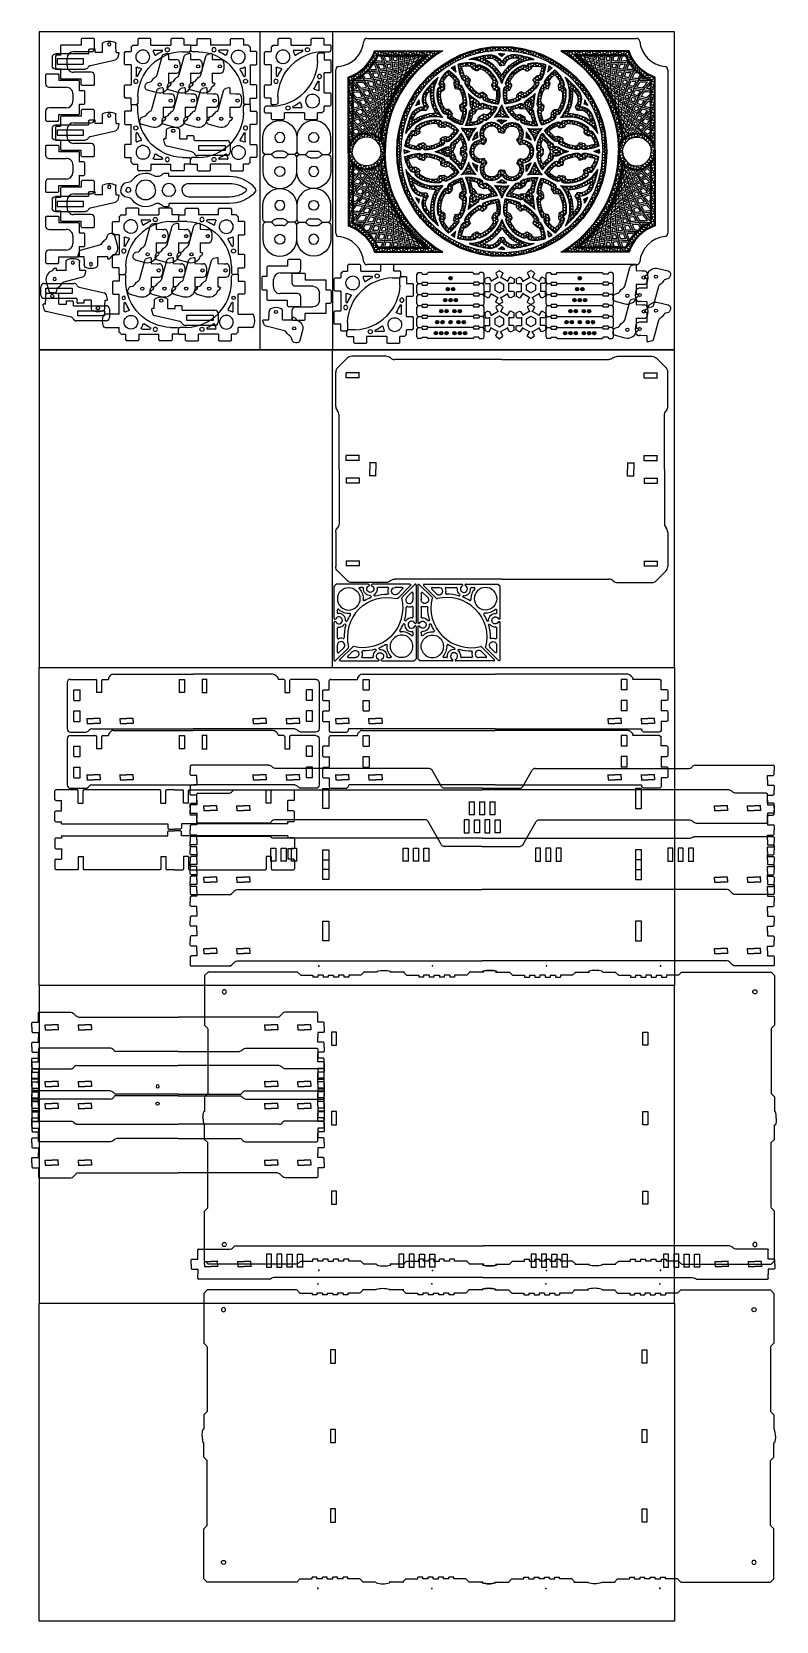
# Model space of a CAD drawing. Header units: inches. Extents: x -309 to 118, y -31 to 166.
# Drawn here: x 89.7 to 117.8, y -4.3 to 55.7 of the extents above; entities that cross this region are included whole.
import ezdxf

# ---------------------------------------------------------------- set-up
doc = ezdxf.new("R2010")
doc.units = ezdxf.units.IN
doc.header["$MEASUREMENT"] = 0
doc.layers.add('CUT', color=1, linetype='Continuous')
doc.layers.add('ETCH', color=5, linetype='Continuous')
pattern_1 = [(0, (7.61312, -24.82188), (0.09375, 0.05412659), [0.0625, -0.125]), (120, (7.61312, -24.82188), (-0.09375, 0.05412659), [0.0625, -0.125]), (60, (7.61312, -24.82188), (2e-17, 0.10825318), [-0.125, 0.0625])]
pattern_2 = [(0, (105.534583, 46.37906), (4e-18, 0.015625), [])]
pattern_3 = [(0, (105.434583, 45.964227), (4e-18, 0.015625), [])]
pattern_4 = [(0, (105.634583, 45.964227), (4e-18, 0.015625), [])]
pattern_5 = [(0, (105.334583, 45.549393), (4e-18, 0.015625), [])]
pattern_6 = [(0, (105.534583, 45.549393), (4e-18, 0.015625), [])]
pattern_7 = [(0, (105.734583, 45.549393), (4e-18, 0.015625), [])]
pattern_8 = [(0, (105.184583, 45.13456), (4e-18, 0.015625), [])]
pattern_9 = [(0, (105.384583, 45.13456), (4e-18, 0.015625), [])]
pattern_10 = [(0, (105.684583, 45.13456), (4e-18, 0.015625), [])]
pattern_11 = [(0, (105.884583, 45.13456), (4e-18, 0.015625), [])]
pattern_12 = [(0, (105.034583, 44.719727), (4e-18, 0.015625), [])]
pattern_13 = [(0, (105.234583, 44.719727), (4e-18, 0.015625), [])]
pattern_14 = [(0, (105.534583, 44.719727), (4e-18, 0.015625), [])]
pattern_15 = [(0, (105.834583, 44.719727), (4e-18, 0.015625), [])]
pattern_16 = [(0, (106.034583, 44.719727), (4e-18, 0.015625), [])]
pattern_17 = [(0, (104.984583, 44.304893), (4e-18, 0.015625), [])]
pattern_18 = [(0, (105.184583, 44.304893), (4e-18, 0.015625), [])]
pattern_19 = [(0, (105.384583, 44.304893), (4e-18, 0.015625), [])]
pattern_20 = [(0, (105.684583, 44.304893), (4e-18, 0.015625), [])]
pattern_21 = [(0, (105.884583, 44.304893), (4e-18, 0.015625), [])]
pattern_22 = [(0, (106.084583, 44.304893), (4e-18, 0.015625), [])]

# ---------------------------------------------------------------- blocks, each defined once
blk = doc.blocks.new('RoseWindow_Segment2')
h = blk.add_hatch()
h.set_pattern_fill('HONEY', color=256, scale=0.5)
h.paths.add_polyline_path([(0, 3.938, 0.131652), (-1.969, 3.41), (-1.906, 3.302, -0.131652), (0, 3.813)])
h = blk.add_hatch()
h.set_pattern_fill('HONEY', color=256, scale=0.5)
h.paths.add_polyline_path([(-0.7, 3.493, -0.013776), (-0.506, 3.526, -0.388017), (-0.088, 3.242), (0, 3.242), (0, 3.367, 0.304021), (-0.522, 3.635, 0.043611), (-1.144, 3.489, -0.294741), (0, 2.614), (0, 2.875, 0.166909)])
h = blk.add_hatch()
h.set_pattern_fill('HONEY', color=5, scale=0.5)
h.set_pattern_definition(pattern_1)
h.paths.add_polyline_path([(0, 3.672, 0.004997), (-0.073, 3.671, -0.037815), (0, 3.608)])
h = blk.add_hatch()
h.set_pattern_fill('HONEY', color=256, scale=0.5)
h.paths.add_polyline_path([(-1.79, 3.205, 0.011181), (-1.836, 3.18), (-1.761, 3.05, -0.021815)])
h = blk.add_hatch()
h.set_pattern_fill('HONEY', color=256, scale=0.5)
h.paths.add_polyline_path([(-1.057, 3.321, 0.127072), (-1.641, 3.27, 0.082841), (-1.49, 2.748, 0.384462), (-1.345, 2.704, 0.310786), (-1.36, 2.522, 0.10182), (-0.879, 2.061, 0.331316), (-0.71, 2.09, 0.361786), (-0.651, 1.942, 0.081475), (-0.132, 1.813, 0.118788), (-0.095, 2.361, 0.356111), (-0.229, 2.458, 0.356111), (-0.166, 2.611, 0.200367), (-0.805, 3.249, 0.326433), (-0.975, 3.191, 0.387869)])
h.paths.add_polyline_path([(-1.14, 3.138), (-0.919, 3.02), (-0.906, 3.044, -0.41857), (-0.735, 3.095, -0.132946), (-0.337, 2.708, -0.445822), (-0.392, 2.531), (-0.398, 2.528), (-0.294, 2.301), (-0.28, 2.307, -0.519094), (-0.191, 2.256, -0.076736), (-0.213, 1.932, -0.051117), (-0.519, 2.007, -0.521796), (-0.546, 2.106), (-0.541, 2.112), (-0.733, 2.272), (-0.755, 2.246, -0.398993), (-0.926, 2.226, -0.06358), (-1.206, 2.498, -0.381687), (-1.197, 2.665), (-1.163, 2.699), (-1.34, 2.876, -0.511364), (-1.438, 2.901, -0.04923), (-1.519, 3.193, -0.077516), (-1.193, 3.226, -0.527973)], flags=16)
h = blk.add_hatch()
h.set_pattern_fill('HONEY', color=256, scale=0.5)
h.set_pattern_definition(pattern_1)
h.paths.add_polyline_path([(-0.703, 1.794, 0.403243), (-0.827, 1.73, 0.213172), (-0.935, 1.912, -0.052235), (-1.235, 2.139), (-1.085, 1.879, 0.010007), (-1.02, 1.836, -0.240281), (-0.962, 1.739), (-0.957, 1.657), (-0.923, 1.599), (-0.695, 1.614, -0.375257), (-0.619, 1.645, 0.034304), (-0.365, 1.577, -0.047832), (-0.493, 1.42, -0.412719), (-0.669, 1.418), (-0.781, 1.353), (-0.719, 1.245, 0.356111), (-0.555, 1.221, 0.123734), (-0.192, 1.662, -0.073431)])
h = blk.add_hatch()
h.set_pattern_fill('HONEY', color=256, scale=0.5)
h.paths.add_polyline_path([(0, 1.716, -0.089688), (-0.236, 1.307, -0.044754), (0, 1.328)])
h = blk.add_hatch()
h.set_pattern_fill('HONEY', color=256, scale=0.5)
h.paths.add_polyline_path([(-0.594, 1.028), (-0.531, 0.92, -0.378352), (-0.15, 0.843, -0.163322), (-0.125, 0.768), (-0.125, 0.706), (0, 0.706), (0, 0.868, 0.39948)])
h = blk.add_hatch()
h.set_pattern_fill('HONEY', color=256, scale=0.5)
h.paths.add_polyline_path([(0, 1.172, 0.028067), (-0.131, 1.165, -0.072161), (0, 1.072)])
for points in [[(0, 2.565, 0.321279), (-1.227, 3.477, -0.049192), (-0.524, 3.65, -0.330437), (0, 3.367)], [(0, 2.614, 0.294741), (-1.144, 3.489, -0.043611), (-0.522, 3.635, -0.304021), (0, 3.367)], [(0, 3.688, 0.008295), (-0.122, 3.685, -0.063398), (0, 3.586)], [(0, 3.672, 0.004997), (-0.073, 3.671, -0.037815), (0, 3.608, -0.037815)], [(-1.844, 3.193, -0.015837), (-1.777, 3.229, 0.03242), (-1.733, 3.001)], [(-1.836, 3.18, -0.011181), (-1.79, 3.205, 0.021815), (-1.761, 3.05, 0.021815)], [(-0.975, 3.191, 0.485345), (-1.054, 3.336, 0.129731), (-1.658, 3.28, 0.084713), (-1.504, 2.741, 0.482815), (-1.345, 2.704)], [(-0.975, 3.191, 0.387869), (-1.057, 3.321, 0.127072), (-1.641, 3.27, 0.082841), (-1.49, 2.748, 0.384462), (-1.345, 2.704, 0.482815)], [(-0.229, 2.458, 0.44711), (-0.152, 2.617, 0.200367), (-0.799, 3.264, 0.410572), (-0.975, 3.191)], [(-0.229, 2.458, 0.356111), (-0.166, 2.611, 0.200367), (-0.805, 3.249, 0.326433), (-0.975, 3.191, 0.410572)], [(-1.345, 2.704, 0.393664), (-1.373, 2.513, 0.10182), (-0.888, 2.048, 0.41894), (-0.71, 2.09)], [(-1.345, 2.704, 0.310786), (-1.36, 2.522, 0.10182), (-0.879, 2.061, 0.331316), (-0.71, 2.09, 0.41894)], [(-0.71, 2.09, 0.45582), (-0.657, 1.927, 0.083347), (-0.121, 1.797, 0.121441), (-0.079, 2.364, 0.44711), (-0.229, 2.458)], [(-0.71, 2.09, 0.361786), (-0.651, 1.942, 0.081475), (-0.132, 1.813, 0.118788), (-0.095, 2.361, 0.356111), (-0.229, 2.458, 0.44711)], [(-1.264, 2.188, 0.059805), (-0.927, 1.926, -0.285347), (-0.827, 1.73)], [(-1.235, 2.139, 0.052235), (-0.935, 1.912, -0.213172), (-0.827, 1.73)], [(-0.719, 1.245, 0.44711), (-0.546, 1.209, 0.128464), (-0.168, 1.675, -0.076499), (-0.697, 1.808, 0.509774), (-0.827, 1.73)], [(-0.719, 1.245, 0.356111), (-0.555, 1.221, 0.123734), (-0.192, 1.662, -0.073431), (-0.703, 1.794, 0.403243), (-0.827, 1.73, 0.509774)], [(0, 1.312, 0.053489), (-0.278, 1.283, 0.107286), (0, 1.765)], [(0, 1.328, 0.044754), (-0.236, 1.307, 0.089688), (0, 1.716, 0.089688)], [(0, 1.187, 0.039682), (-0.188, 1.173, -0.104136), (0, 1.05)], [(0, 1.172, 0.028067), (-0.131, 1.165, -0.072161), (0, 1.072, -0.072161)]]:
    blk.add_lwpolyline(points, format="xyb")
for centre, radius, start, end in [((0, 0), 3.813, 90, 120), ((-0.384, 0.666), 0.434, 27.69768, 120), ((-0.381, 0.636), 0.446, 31.30568, 118.40862)]:
    blk.add_arc(centre, radius, start, end)
at = {"layer": 'CUT'}
blk.add_lwpolyline([(-0.316, 2.349), (-0.375, 2.479, -0.327715), (-0.361, 2.551, 0.357523), (-0.337, 2.708, 0.132946), (-0.735, 3.095, 0.364385), (-0.893, 3.064, -0.360185), (-0.971, 3.048), (-1.101, 3.117, -0.257799), (-1.134, 3.168, 0.378291), (-1.193, 3.226, 0.077516), (-1.519, 3.193, 0.04923), (-1.438, 2.901, 0.366846), (-1.367, 2.863, -0.253118), (-1.31, 2.846), (-1.206, 2.742, -0.391925), (-1.203, 2.658, 0.359878), (-1.206, 2.498, 0.06358), (-0.926, 2.226, 0.355692), (-0.768, 2.232, -0.370475), (-0.687, 2.233), (-0.579, 2.144, -0.286021), (-0.558, 2.081, 0.384205), (-0.519, 2.007, 0.051117), (-0.213, 1.932, 0.076736), (-0.191, 2.256, 0.402153), (-0.256, 2.313, -0.305236)], format="xyb", close=True, dxfattribs=at)
for points in [[(0, 2.875, 0.166909), (-0.7, 3.493, -0.013776), (-0.506, 3.526, -0.355365), (-0.1, 3.283, 0.315695), (-0.042, 3.242), (0, 3.242)], [(-1.085, 1.879, 0.010007), (-1.02, 1.836, -0.240281), (-0.962, 1.739), (-0.957, 1.657)], [(-0.923, 1.599), (-0.723, 1.612, 0.181639), (-0.683, 1.63, -0.285832), (-0.619, 1.645, 0.034304), (-0.365, 1.577, -0.047832), (-0.493, 1.42, -0.337069), (-0.642, 1.398, 0.26348), (-0.704, 1.398), (-0.781, 1.353)], [(0, 0.706), (-0.063, 0.706, -0.412101), (-0.125, 0.769, 0.16147), (-0.15, 0.843, 0.378352), (-0.531, 0.92)]]:
    blk.add_lwpolyline(points, format="xyb", dxfattribs=at)
blk = doc.blocks.new('Screen_SideRework')
h = blk.add_hatch()
h.set_pattern_fill('HONEY', color=256, scale=0.5, angle=15)
h.set_pattern_definition([(15, (-23.708393, 19.61199), (0.076546554, 0.076546554), [0.0625, -0.125]), (135, (-23.708393, 19.61199), (-0.10456454, 0.02801798), [0.0625, -0.125]), (75, (-23.708393, 19.61199), (-0.02801798, 0.10456454), [-0.125, 0.0625])])
h.paths.add_polyline_path([(2.763, 3.77), (0.317, 3.77, -0.234253), (-0.666, 2.787), (-0.666, 0.206, -0.095804), (-0.541, 0.44), (-0.541, 2.7, 0.206138), (0.404, 3.645), (2.36, 3.645, 0.211645), (0.56, 0.416, -0.089906), (0.67, 0.192, -0.247846)])
h = blk.add_hatch()
h.set_pattern_fill('HONEY', color=256, scale=0.5, angle=15)
h.paths.add_polyline_path([(0.541, 0), (0.666, 0, 1), (-0.666, 0), (-0.541, 0, -1)])
for points in [[(-0.697, 0), (-0.697, 2.81, 0.241965), (0.294, 3.801), (2.875, 3.801, 0.266175), (0.697, 0, 1)], [(-0.682, 0), (-0.682, 2.798, 0.238072), (0.305, 3.786), (2.819, 3.786, 0.262732), (0.682, 0, 1)], [(-0.666, 0), (-0.666, 2.787, 0.234253), (0.317, 3.77), (2.763, 3.77, 0.259389), (0.666, 0, 1)]]:
    blk.add_lwpolyline(points, format="xyb", close=True)
for points in [[(-0.541, 0.389), (-0.541, 2.7, 0.206138), (0.404, 3.645), (2.36, 3.645, 0.214434), (0.556, 0.367, 0.214434)], [(-0.526, 0.409), (-0.526, 2.689, 0.202897), (0.414, 3.629), (2.313, 3.629, 0.21069), (0.542, 0.387, 0.21069)], [(-0.51, 0.429), (-0.51, 2.679, 0.199711), (0.425, 3.614), (2.268, 3.614, 0.207093), (0.528, 0.406, 0.207093)]]:
    blk.add_lwpolyline(points, format="xyb")
at = {"layer": 'CUT'}
blk.add_arc((0, 0), 0.541, 0, 180, dxfattribs=at)
blk = doc.blocks.new('Rework_Cutouts')
for p, q in [((0.535, 3.614), (0.425, 3.614)), ((1.782, 3.614), (1.736, 3.614)), ((-0.51, 2.55), (-0.51, 2.366)), ((-0.51, 2.24), (-0.51, 2.175)), ((-0.51, 1.872), (-0.51, 1.657)), ((-0.51, 1.477), (-0.51, 1.29)), ((-0.51, 1.005), (-0.51, 0.939)), ((-0.51, 0.801), (-0.51, 0.737))]:
    blk.add_line(p, q)
for centre, radius, start, end in [((-1.166, 4.27), 1.721, 332.21572, 337.58802), ((-3.111, 2.302), 3.875, 16.69509, 19.79115), ((-3.111, 2.302), 4, 16.15614, 19.05023), ((1.179, 7.575), 4, 262.6889, 265.58299), ((-2.186, 4.433), 4, 347.37327, 348.17294), ((1.179, 7.575), 4, 277.91401, 278.0053), ((-1.866, 4.92), 3.875, 339.65452, 340.30299), ((-1.166, 4.27), 1.721, 318.85464, 326.10797), ((-3.348, 1.162), 4, 28.90148, 29.60045), ((0.184, 6.97), 3.875, 269.55379, 272.87013), ((0.671, 7.289), 4, 264.13835, 264.57678), ((-3.249, 1.736), 3.875, 20.60813, 23.92447), ((-3.249, 1.736), 4, 24.98844, 25.65676), ((0.671, 7.289), 3.875, 265.64075, 268.95709), ((0.671, 7.289), 4, 266.60194, 269.49603), ((-3.249, 1.736), 4, 20.06919, 22.96327), ((0.184, 6.97), 3.875, 274.79788, 277.28278), ((0.184, 6.97), 4, 275.25541, 277.41028), ((-3.111, 2.302), 3.875, 12.28243, 14.76734), ((-3.111, 2.302), 3.875, 8.49975, 10.42957), ((0.671, 7.289), 3.875, 270.88483, 273.36974), ((0.671, 7.289), 4, 271.34237, 273.49723), ((-3.111, 2.302), 4, 12.15494, 14.30981), ((0.184, 6.97), 3.875, 279.13565, 281.06547), ((0.184, 6.97), 4, 279.20203, 280.83265), ((-3.111, 2.302), 4, 8.73257, 10.36318), ((-2.935, 2.857), 3.875, 8.36939, 10.8543), ((-2.935, 2.857), 3.875, 4.58671, 6.51653), ((-2.935, 2.857), 3.875, 1.22313, 2.7233), ((1.179, 7.575), 4, 267.42932, 269.58419), ((-2.935, 2.857), 4, 8.2419, 10.39677), ((0.671, 7.289), 3.875, 275.22261, 277.15242), ((0.671, 7.289), 4, 275.28899, 276.91961), ((-2.935, 2.857), 4, 4.81952, 6.45014), ((0.184, 6.97), 3.875, 282.92888, 284.42904), ((0.184, 6.97), 4, 282.6449, 283.84514), ((-2.935, 2.857), 4, 1.80704, 3.00727), ((-0.28, 6.618), 3.875, 290.2833, 291.40904), ((-2.721, 3.399), 3.875, 354.24314, 355.36887), ((-2.721, 3.399), 3.875, 0.67366, 2.60348), ((-2.721, 3.399), 3.875, 357.31009, 358.81026), ((-2.721, 3.399), 4, 355.19936, 355.99903), ((-0.28, 6.618), 3.875, 293.49718, 294.25852), ((0.184, 6.97), 4, 285.7401, 286.53977), ((1.179, 7.575), 4, 271.37595, 273.00656), ((-2.721, 3.399), 4, 0.90648, 2.5371), ((-2.721, 3.399), 4, 357.89399, 359.09423), ((0.184, 6.97), 3.875, 286.37026, 287.49599), ((0.671, 7.289), 3.875, 279.01583, 280.516), ((0.671, 7.289), 4, 278.73186, 279.9321), ((-2.471, 3.925), 3.875, 347.48061, 348.24195), ((-2.471, 3.925), 3.875, 350.33009, 351.45583), ((-2.471, 3.925), 3.875, 353.39705, 354.89721), ((-2.186, 4.433), 3.875, 338.19788, 338.31433), ((-0.719, 6.235), 3.875, 303.4248, 303.54125), ((-2.471, 3.925), 4, 346.58702, 346.70657), ((-2.471, 3.925), 4, 348.86354, 349.24268), ((-0.28, 6.618), 3.875, 296.58035, 296.94577), ((0.184, 6.97), 4, 288.58341, 288.96255), ((-2.186, 4.433), 3.875, 340.88031, 341.24574), ((-2.471, 3.925), 4, 351.28631, 352.08599), ((0.184, 6.97), 3.875, 289.58414, 290.34548), ((0.671, 7.289), 4, 281.82706, 282.62673), ((-2.471, 3.925), 4, 353.98095, 355.18118), ((0.671, 7.289), 3.875, 282.45721, 283.58295), ((1.179, 7.575), 4, 274.81882, 276.01905), ((-2.186, 4.433), 3.875, 343.56756, 344.32891), ((-2.186, 4.433), 3.875, 346.41705, 347.54279), ((-1.866, 4.92), 3.875, 334.28483, 334.40129), ((0.184, 6.97), 4, 291.11951, 291.23907), ((-0.28, 6.618), 3.875, 299.51176, 299.62821), ((-2.186, 4.433), 4, 342.67397, 342.79353), ((-2.186, 4.433), 4, 344.9505, 345.32963), ((0.184, 6.97), 3.875, 292.66731, 293.03273), ((0.671, 7.289), 4, 284.67037, 285.0495), ((-1.866, 4.92), 3.875, 336.96727, 337.33269), ((0.671, 7.289), 3.875, 285.67109, 286.43244), ((-1.514, 5.384), 3.875, 330.37179, 330.48824), ((0.671, 7.289), 4, 287.20647, 287.32603), ((0.184, 6.97), 3.875, 295.59871, 295.71517), ((-1.866, 4.92), 4, 338.76093, 338.88049), ((-3.428, 0), 3.875, 37.81921, 41.15751), ((-0.28, 6.618), 4, 268.21598, 272.40286), ((-3.428, 0), 4, 36.72757, 40.91445), ((-1.166, 4.27), 1.721, 297.54335, 302.45978), ((-0.28, 6.618), 3.875, 268.66779, 271.31122), ((-3.408, 0.582), 3.875, 33.90617, 35.23249), ((-0.719, 6.235), 3.875, 277.37988, 280.69622), ((-1.166, 4.27), 1.721, 306.6219, 311.23463), ((-3.408, 0.582), 4, 32.81453, 35.21088), ((-3.408, 0.582), 3.875, 28.43422, 31.75056), ((-0.28, 6.618), 3.875, 273.46684, 276.78317), ((0.184, 6.97), 4, 266.90963, 268.48982), ((-0.28, 6.618), 4, 274.42803, 277.32212), ((-3.408, 0.582), 4, 27.89527, 30.78936), ((-3.348, 1.162), 3.875, 24.52117, 27.83751), ((-0.719, 6.235), 3.875, 282.62396, 285.10887), ((0.184, 6.97), 4, 270.51499, 273.40907), ((-3.348, 1.162), 4, 23.98223, 26.87632), ((-3.348, 1.162), 3.875, 20.10852, 22.59343), ((-0.28, 6.618), 3.875, 278.71092, 281.19583), ((-0.28, 6.618), 4, 279.16845, 281.32332), ((-3.348, 1.162), 4, 19.98103, 22.1359), ((-0.719, 6.235), 3.875, 286.96174, 288.89155), ((-3.249, 1.736), 3.875, 16.19548, 18.68038), ((-0.719, 6.235), 4, 287.02812, 288.65874), ((-3.348, 1.162), 4, 16.55865, 18.18927), ((-3.249, 1.736), 3.875, 12.41279, 14.34261), ((-3.249, 1.736), 4, 16.06798, 18.22285), ((-3.249, 1.736), 3.875, 9.04922, 10.54939), ((-0.28, 6.618), 3.875, 283.04869, 284.97851), ((-0.28, 6.618), 4, 283.11508, 284.74569), ((-3.249, 1.736), 4, 12.64561, 14.27623), ((-0.719, 6.235), 3.875, 290.75496, 292.25513), ((-0.719, 6.235), 4, 290.47099, 291.67123), ((-3.249, 1.736), 4, 9.63312, 10.83336), ((-1.131, 5.823), 3.875, 298.10939, 299.23512), ((-3.111, 2.302), 3.875, 5.13618, 6.63634), ((-3.111, 2.302), 3.875, 2.06922, 3.19496), ((-0.28, 6.618), 3.875, 286.84192, 288.34208), ((-0.28, 6.618), 4, 286.55795, 287.75818), ((-3.111, 2.302), 4, 5.72008, 6.92031), ((-0.719, 6.235), 3.875, 294.19634, 295.32208), ((-0.719, 6.235), 4, 293.56619, 294.36586), ((-3.111, 2.302), 4, 3.02544, 3.82512), ((-1.131, 5.823), 3.875, 301.32327, 302.08461), ((-2.935, 2.857), 3.875, 355.30669, 356.06804), ((-2.935, 2.857), 3.875, 358.15618, 359.28192), ((-2.721, 3.399), 3.875, 346.02397, 346.14042), ((-1.131, 5.823), 4, 302.85864, 302.9782), ((-1.514, 5.384), 3.875, 311.25089, 311.36734), ((-2.935, 2.857), 4, 354.4131, 354.53266), ((-2.935, 2.857), 4, 356.68963, 357.06876), ((-1.131, 5.823), 3.875, 304.40644, 304.77186), ((-0.719, 6.235), 4, 296.4095, 296.78863), ((-0.28, 6.618), 4, 289.65314, 290.45282), ((-2.935, 2.857), 4, 359.1124, 359.91207), ((-0.719, 6.235), 3.875, 297.41022, 298.17157), ((-2.721, 3.399), 3.875, 348.7064, 349.07182), ((-2.721, 3.399), 3.875, 351.39365, 352.15499), ((-2.471, 3.925), 3.875, 342.11092, 342.22737), ((-0.719, 6.235), 4, 298.9456, 299.06516), ((-1.131, 5.823), 3.875, 307.33784, 307.4543), ((-2.721, 3.399), 4, 350.50006, 350.61962), ((-2.721, 3.399), 4, 352.77658, 353.15572), ((-0.719, 6.235), 3.875, 300.49339, 300.85882), ((-0.28, 6.618), 4, 292.49645, 292.87559), ((-2.471, 3.925), 3.875, 344.79336, 345.15878), ((-0.28, 6.618), 4, 295.03256, 295.15211), ((-0.719, 6.235), 3.875, 273.09594, 275.22427), ((-0.719, 6.235), 4, 272.99911, 276.31591), ((-3.408, -0.582), 4, 40.64061, 43.5808), ((-1.131, 5.823), 4, 278.93411, 280.22895), ((-3.408, -0.582), 3.875, 36.2603, 39.57664), ((-1.131, 5.823), 3.875, 281.29292, 284.60926), ((-1.131, 5.823), 4, 282.25412, 285.1482), ((-3.408, -0.582), 4, 35.72136, 38.61545), ((-3.428, 0), 3.875, 32.34726, 35.6636), ((-1.514, 5.384), 3.875, 290.45005, 292.93496), ((-0.719, 6.235), 4, 278.34107, 281.23516), ((-3.428, 0), 4, 31.80832, 34.7024), ((-3.428, 0), 3.875, 27.93461, 30.41951), ((-1.131, 5.823), 3.875, 286.53701, 289.02191), ((-1.131, 5.823), 4, 286.99454, 289.14941), ((-3.428, 0), 4, 27.80711, 29.96198), ((-3.408, 0.582), 3.875, 24.02156, 26.50647), ((-1.514, 5.384), 3.875, 294.78782, 296.71764), ((-1.514, 5.384), 4, 294.85421, 296.48482), ((-3.408, 0.582), 3.875, 20.23888, 22.1687), ((-0.719, 6.235), 4, 283.0815, 285.23636), ((-3.408, 0.582), 4, 23.89407, 26.04894), ((-1.131, 5.823), 3.875, 290.87478, 292.8046), ((-3.408, 0.582), 3.875, 16.87531, 18.37547), ((-1.131, 5.823), 4, 290.94116, 292.57178), ((-3.408, 0.582), 4, 20.4717, 22.10231), ((-3.348, 1.162), 3.875, 16.32584, 18.25566), ((-1.514, 5.384), 3.875, 298.58105, 300.08121), ((-1.514, 5.384), 4, 298.29708, 299.49731), ((-3.408, 0.582), 4, 17.45921, 18.65944), ((-3.348, 1.162), 3.875, 12.96227, 14.46243), ((-1.866, 4.92), 3.875, 305.93547, 307.06121), ((-3.348, 1.162), 3.875, 9.89531, 11.02105), ((-1.131, 5.823), 3.875, 294.66801, 296.16817), ((-1.131, 5.823), 4, 294.38403, 295.58427), ((-3.348, 1.162), 4, 13.54617, 14.7464), ((-1.514, 5.384), 3.875, 302.02243, 303.14817), ((-1.514, 5.384), 4, 301.39227, 302.19195), ((-3.348, 1.162), 4, 10.85153, 11.6512), ((-1.866, 4.92), 3.875, 309.14935, 309.9107), ((-3.249, 1.736), 3.875, 5.98227, 7.108), ((-3.249, 1.736), 3.875, 3.13278, 3.89412), ((-1.131, 5.823), 4, 297.47923, 298.2789), ((-3.249, 1.736), 4, 6.93849, 7.73816), ((-1.514, 5.384), 3.875, 305.23631, 305.99765), ((-1.514, 5.384), 4, 304.23558, 304.61472), ((-3.249, 1.736), 4, 4.51571, 4.89485), ((-1.866, 4.92), 3.875, 312.23252, 312.59795), ((-2.186, 4.433), 3.875, 319.07697, 319.19343), ((-3.111, 2.302), 3.875, 353.85005, 353.9665), ((-1.866, 4.92), 4, 310.68473, 310.80429), ((-3.249, 1.736), 4, 2.23919, 2.35875), ((-3.111, 2.302), 3.875, 356.53249, 356.89791), ((-3.111, 2.302), 3.875, 359.21974, 359.98108), ((-2.935, 2.857), 3.875, 349.93701, 350.05346), ((-1.514, 5.384), 4, 306.77169, 306.89124), ((-1.866, 4.92), 3.875, 315.16393, 315.28038), ((-3.111, 2.302), 4, 358.32615, 358.4457), ((-1.131, 5.823), 4, 300.32254, 300.70168), ((-3.111, 2.302), 4, 0.60267, 0.98181), ((-1.514, 5.384), 3.875, 308.31948, 308.6849), ((-2.935, 2.857), 3.875, 352.61944, 352.98487), ((-3.348, -1.162), 4, 44.55366, 44.80495), ((-3.348, -1.162), 3.875, 40.17335, 42.91225), ((-1.866, 4.92), 3.875, 290.48375, 292.43535), ((-1.514, 5.384), 3.875, 285.20597, 288.5223), ((-1.866, 4.92), 4, 290.0802, 292.97429), ((-1.514, 5.384), 4, 286.16716, 289.06125), ((-3.348, -1.162), 4, 39.6344, 42.52849), ((-3.348, -1.162), 3.875, 35.76069, 38.2456), ((-1.866, 4.92), 3.875, 294.36309, 296.848), ((-3.408, -0.582), 3.875, 31.84765, 34.33256), ((-1.866, 4.92), 4, 294.82063, 296.97549), ((-3.348, -1.162), 4, 35.6332, 37.78807), ((-2.186, 4.433), 3.875, 302.61391, 304.54373), ((-1.514, 5.384), 4, 290.90758, 293.06245), ((-3.408, -0.582), 4, 31.72016, 33.87503), ((-3.408, -0.582), 3.875, 28.06497, 29.99479), ((-1.866, 4.92), 3.875, 298.70087, 300.63068), ((-3.428, 0), 3.875, 24.15192, 26.08174), ((-1.866, 4.92), 4, 298.76725, 300.39787), ((-3.408, -0.582), 4, 28.29778, 29.9284), ((-2.186, 4.433), 3.875, 306.40714, 307.9073), ((-3.428, 0), 3.875, 20.78835, 22.28852), ((-3.428, 0), 4, 24.38474, 26.01536), ((-2.186, 4.433), 4, 306.12316, 307.3234), ((-3.408, -0.582), 4, 25.2853, 26.48553), ((-1.866, 4.92), 3.875, 302.49409, 303.99426), ((-3.428, 0), 3.875, 17.7214, 18.84713), ((-1.866, 4.92), 4, 302.21012, 303.41036), ((-3.428, 0), 4, 21.37225, 22.57249), ((-2.186, 4.433), 3.875, 309.84852, 310.97425), ((-3.408, 0.582), 3.875, 13.80835, 14.93409), ((-2.186, 4.433), 4, 309.21836, 310.01804), ((-3.428, 0), 4, 18.67762, 19.47729), ((-2.471, 3.925), 3.875, 316.97544, 317.73679), ((-3.408, 0.582), 3.875, 10.95887, 11.72021), ((-1.866, 4.92), 4, 305.30532, 306.10499), ((-3.408, 0.582), 4, 14.76457, 15.56425), ((-2.186, 4.433), 3.875, 313.0624, 313.82374), ((-3.348, 1.162), 3.875, 7.04582, 7.80717), ((-2.186, 4.433), 4, 312.06167, 312.44081), ((-3.408, 0.582), 4, 12.3418, 12.72094), ((-2.471, 3.925), 3.875, 320.05861, 320.42403), ((-3.348, 1.162), 3.875, 4.35858, 4.724), ((-2.721, 3.399), 3.875, 326.90306, 327.01951), ((-3.348, 1.162), 3.875, 1.67614, 1.79259), ((-2.471, 3.925), 4, 318.51082, 318.63037), ((-3.408, 0.582), 4, 10.06528, 10.18483), ((-1.866, 4.92), 4, 308.14863, 308.52776), ((-3.348, 1.162), 4, 8.42876, 8.80789), ((-2.186, 4.433), 3.875, 316.14557, 316.51099), ((-2.471, 3.925), 3.875, 322.99002, 323.10647), ((-3.249, 1.736), 3.875, 357.7631, 357.87955), ((-2.186, 4.433), 4, 314.59778, 314.71733), ((-3.249, 1.736), 3.875, 0.44553, 0.81095), ((-3.348, 1.162), 4, 6.15223, 6.27179), ((-3.249, -1.736), 3.875, 44.08639, 45.02044), ((-2.186, 4.433), 3.875, 295.6194, 296.34839), ((-2.186, 4.433), 4, 294.76383, 296.88733), ((-3.111, -2.302), 4, 47.46049, 49.43694), ((-3.249, -1.736), 4, 43.54745, 46.44154), ((-2.471, 3.925), 3.875, 302.18918, 304.67409), ((-3.249, -1.736), 3.875, 39.67374, 42.15864), ((-2.186, 4.433), 3.875, 298.27614, 300.76104), ((-2.186, 4.433), 4, 298.73367, 300.88854), ((-3.249, -1.736), 4, 39.54625, 41.70111), ((-2.471, 3.925), 3.875, 306.52695, 308.45677), ((-3.348, -1.162), 3.875, 31.97801, 33.90783), ((-2.471, 3.925), 4, 306.59334, 308.22396), ((-3.249, -1.736), 4, 37.40111, 37.75449), ((0, 0), 0.697, 85.64808, 95.87951), ((-2.186, 4.433), 4, 302.6803, 304.31091), ((-3.348, -1.162), 4, 32.21083, 33.84144), ((-3.348, -1.162), 3.875, 28.63756, 30.1146), ((-2.471, 3.925), 3.875, 310.32018, 311.82034), ((-3.408, -0.582), 3.875, 24.7014, 26.20156), ((-2.471, 3.925), 4, 310.03621, 311.23644), ((-3.348, -1.162), 4, 29.19834, 30.39857), ((-2.721, 3.399), 3.875, 317.6746, 318.80034), ((-3.408, -0.582), 3.875, 21.63444, 22.76018), ((-2.721, 3.399), 4, 317.04445, 317.84412), ((-3.348, -1.162), 4, 27.17183, 27.30338), ((-2.471, 3.925), 3.875, 313.76156, 314.8873), ((0, 0), 0.697, 68.92607, 72.4326), ((-3.408, -0.582), 3.875, 18.78495, 19.5463), ((-2.935, 2.857), 3.875, 325.29759, 325.56287), ((-2.471, 3.925), 4, 313.1314, 313.93108), ((-3.408, -0.582), 4, 22.59066, 23.39034), ((-2.721, 3.399), 3.875, 320.88849, 321.64983), ((-3.428, 0), 3.875, 14.87191, 15.63325), ((-2.721, 3.399), 4, 319.88776, 320.26689), ((-3.408, -0.582), 4, 20.16789, 20.54703), ((-2.935, 2.857), 3.875, 327.8847, 328.25012), ((-3.428, 0), 3.875, 12.18466, 12.55008), ((-3.111, 2.302), 3.875, 334.72915, 334.8456), ((-3.428, 0), 3.875, 9.50223, 9.61868), ((-2.935, 2.857), 4, 326.33691, 326.45646), ((-3.408, -0.582), 4, 17.89137, 18.01092), ((-2.471, 3.925), 4, 315.97471, 316.35385), ((-3.428, 0), 4, 16.25485, 16.63398), ((-2.721, 3.399), 3.875, 323.97165, 324.33708), ((-3.408, 0.582), 3.875, 8.27162, 8.63704), ((-2.935, 2.857), 3.875, 330.8161, 330.93256), ((-3.408, 0.582), 3.875, 5.58918, 5.70563), ((-2.721, 3.399), 4, 322.42386, 322.54342), ((-3.428, 0), 4, 13.97832, 14.09788)]:
    blk.add_arc(centre, radius, start, end)
blk = doc.blocks.new('Rework_Etch')
for centre, start, end in [((-0.719, 6.235), 273.04676, 318.26394), ((-1.131, 5.823), 279.07711, 325.86897), ((-1.514, 5.384), 284.7732, 333.2833), ((-1.866, 4.92), 290.14439, 340.62824), ((-2.186, 4.433), 295.18407, 347.99556), ((-2.471, 3.925), 299.87022, 355.4672), ((-0.28, 6.618), 266.90713, 310.27681), ((0.184, 6.97), 267.80121, 301.53469), ((-2.721, 3.399), 316.42982, 3.1285), ((0.671, 7.289), 264.59992, 291.01856), ((-2.935, 2.857), 325.47453, 11.08151), ((-3.111, 2.302), 333.70806, 19.46422), ((-3.348, 1.162), 352.17391, 29.30191), ((-3.249, 1.736), 348.26087, 25.01072), ((-3.428, 0), 7.42629, 42.18739), ((-3.408, 0.582), 358.1623, 35.20499), ((-3.408, -0.582), 17.55314, 42.61656), ((-3.348, -1.162), 27.97576, 43.88175), ((-3.249, -1.736), 37.89793, 45.92219), ((-3.111, -2.302), 46.69813, 48.65386)]:
    blk.add_arc(centre, 3.938, start, end)
blk = doc.blocks.new('CornerBrace')
for p, q in [((0.077, 0), (0.25, 0)), ((0.25, 0.219), (0.281, 0.25)), ((0.25, 0.219), (0.25, 0)), ((0.719, 0.25), (0.281, 0.25)), ((0.719, 0.25), (0.75, 0.219)), ((0.75, 0), (0.75, 0.219)), ((0.75, 0), (1.5, 0)), ((1.5, 0.219), (1.531, 0.25)), ((1.5, 0.219), (1.5, 0)), ((1.969, 0.25), (1.531, 0.25)), ((1.969, 0.25), (2, 0.219)), ((2, 0), (2, 0.219)), ((2.234, 0), (2, 0)), ((0.867, -0.188), (1.161, -0.188)), ((1.94, -0.251), (2.19, -0.251)), ((2.25, -0.016), (2.25, -0.189))]:
    blk.add_line(p, q)
blk.add_circle((1.367, -0.178), 0.0781)
for centre, radius, start, end in [((0.077, -0.016), 0.0156, 90, 168.46304), ((2.234, -0.016), 0.0156, 0, 90), ((0, 0), 0.0625, 315, 348.46304), ((0.447, -0.447), 0.259, 315, 135), ((2, -2), 1.75, 91.97611, 135), ((0.867, -0.219), 0.0312, 90, 208.4852), ((0.447, -0.447), 0.447, 10.87678, 28.4852), ((0.916, -0.357), 0.0312, 190.87678, 303.40624), ((2, -2), 1.938, 115.20877, 123.40624), ((1.161, -0.219), 0.0312, 295.20877, 90), ((2.188, -0.189), 0.0625, 271.97611, 0)]:
    blk.add_arc(centre, radius, start, end)
blk = doc.blocks.new('CornerBrace_Full')
at = {"color": 0, "xscale": -1}
blk.add_blockref('CornerBrace', (0, 0), dxfattribs=at)
at = {"color": 0, "rotation": 270}
blk.add_blockref('CornerBrace', (0, 0), dxfattribs=at)
blk = doc.blocks.new('DiceDivider_Half')
for p, q in [((-4.494, -0.201), (-4.525, -0.232)), ((-4.525, -0.573), (-4.525, -0.232)), ((-4.494, -0.604), (-4.525, -0.573)), ((-3.676, -0.201), (-4.494, -0.201)), ((-4.275, -0.997), (-4.275, -0.599)), ((-3.645, -0.232), (-3.676, -0.201)), ((-3.645, -0.701), (-3.645, -0.232)), ((-3.46, -0.232), (-3.429, -0.201)), ((-3.46, -0.701), (-3.46, -0.232)), ((-0.551, -0.201), (-3.429, -0.201)), ((-0.52, -0.232), (-0.551, -0.201)), ((-0.52, -0.701), (-0.52, -0.232)), ((-0.335, -0.232), (-0.304, -0.201)), ((-0.335, -0.701), (-0.335, -0.232)), ((0, -0.201), (-0.304, -0.201)), ((-4.494, -0.992), (-4.525, -1.023)), ((-4.525, -1.369), (-4.525, -1.023)), ((-4.494, -0.604), (-4.275, -0.604)), ((-4.494, -0.992), (-4.275, -0.992)), ((-3.65, -0.701), (-3.455, -0.701)), ((-0.525, -0.701), (-0.33, -0.701)), ((-4.494, -1.4), (-4.525, -1.369)), ((-4.494, -1.4), (-4.275, -1.4)), ((-4.275, -1.481), (-4.275, -1.395)), ((-4.275, -1.481), (-0.255, -1.481)), ((-0.255, -1.481), (-0.255, -1.645)), ((-0.224, -1.676), (-0.255, -1.645)), ((-0.224, -1.676), (0, -1.676))]:
    blk.add_line(p, q)
blk = doc.blocks.new('DiceDivider_Full')
at = {"color": 30, "true_color": 0xf8991e}
blk.add_blockref('DiceDivider_Half', (0, 0.201), dxfattribs=at)
at = {"color": 30, "true_color": 0xf8991e, "xscale": -1}
blk.add_blockref('DiceDivider_Half', (0, 0.201), dxfattribs=at)
blk = doc.blocks.new('DiceHolder')
for p, q in [((-0.64, 0), (-0.64, -0.515)), ((0.64, -0.515), (0.64, 0)), ((-0.224, -0.552), (-0.276, -0.603)), ((-0.136, -0.515), (0.136, -0.515)), ((0.224, -0.552), (0.276, -0.603)), ((-0.515, -0.64), (-0.364, -0.64)), ((0.364, -0.64), (0.515, -0.64))]:
    blk.add_line(p, q)
blk.add_circle((0, 0), 0.188)
for centre, radius, start, end in [((0, 0), 0.64, 0, 180), ((-0.515, -0.515), 0.125, 180, 270), ((-0.136, -0.64), 0.125, 90, 135), ((0.136, -0.64), 0.125, 45, 90), ((0.515, -0.515), 0.125, 270, 0), ((-0.364, -0.515), 0.125, 270, 315), ((0.364, -0.515), 0.125, 225, 270)]:
    blk.add_arc(centre, radius, start, end)
blk = doc.blocks.new('DiceTab')
for p, q in [((-0.85875, 0.64), (-0.89, 0.60875)), ((-0.89, 0.60875), (-0.89, 0.17125)), ((-0.515, 0.64), (-0.85875, 0.64)), ((0.85875, 0.64), (0.515, 0.64)), ((0.85875, 0.64), (0.89, 0.60875)), ((0.89, 0.60875), (0.89, 0.17125)), ((-0.89, 0.17125), (-0.85875, 0.14)), ((-0.85875, 0.14), (-0.64, 0.14)), ((-0.64, 0.14), (-0.64, -0.60875)), ((-0.39, -0.14), (-0.39, 0.515)), ((0.39, 0.515), (0.39, -0.14)), ((0.64, -0.60875), (0.64, 0.14)), ((0.85875, 0.14), (0.64, 0.14)), ((0.89, 0.17125), (0.85875, 0.14)), ((0.14, -0.39), (-0.14, -0.39)), ((-0.60875, -0.64), (-0.25, -0.64)), ((-0.255, -0.64), (-0.255, -0.80375)), ((-0.255, -0.80375), (-0.22375, -0.835)), ((-0.22375, -0.835), (0.22375, -0.835)), ((0.22375, -0.835), (0.255, -0.80375)), ((0.25, -0.64), (0.60875, -0.64)), ((0.255, -0.80375), (0.255, -0.64))]:
    blk.add_line(p, q)
for centre, radius, start, end in [((-0.515, 0.515), 0.125, 0, 90), ((0.515, 0.515), 0.125, 90, 180), ((-0.14, -0.14), 0.25, 180, 270), ((0.14, -0.14), 0.25, 270, 0), ((-0.60875, -0.60875), 0.03125, 180, 270), ((0.60875, -0.60875), 0.03125, 270, 360)]:
    blk.add_arc(centre, radius, start, end)
blk = doc.blocks.new('TrayBottom_Quarter')
for p, q in [((-4.374, 4.27), (-5.666, 4.27)), ((-6.27, 2.374), (-6.27, 3.666)), ((-6.197, 3.843), (-5.843, 4.197)), ((-5.38, 3.645), (-5.88, 3.645)), ((-5.875, 3.455), (-5.875, 3.65)), ((-5.385, 3.455), (-5.385, 3.65)), ((0, 4.145), (-4.043, 4.145)), ((-5.38, 3.46), (-5.88, 3.46)), ((-6.145, 0), (-6.145, 2.043)), ((-5.38, 0.52), (-5.88, 0.52)), ((-5.38, 0.335), (-5.88, 0.335)), ((-5.875, 0.33), (-5.875, 0.525)), ((-5.385, 0.33), (-5.385, 0.525)), ((-4.75, 0.245), (-4.99, 0.245)), ((-4.985, 0.255), (-4.985, 0)), ((-4.755, 0.255), (-4.755, 0))]:
    blk.add_line(p, q)
for centre, start, end in [((-5.666, 4.02), 90, 135), ((-4.374, 4.02), 48.59038, 90), ((-4.043, 4.395), 228.59038, 270), ((-6.02, 3.666), 135, 180), ((-6.02, 2.374), 180, 221.40962), ((-6.395, 2.043), 0, 41.40962)]:
    blk.add_arc(centre, 0.25, start, end)
blk = doc.blocks.new('TrayBottom_Full')
at = {"color": 1}
blk.add_blockref('TrayBottom_Quarter', (0, 0), dxfattribs=at)
at = {"color": 1, "xscale": -1}
blk.add_blockref('TrayBottom_Quarter', (0, 0), dxfattribs=at)
at = {"color": 1, "xscale": -1, "rotation": 180}
blk.add_blockref('TrayBottom_Quarter', (0, 0), dxfattribs=at)
at = {"color": 1, "rotation": 180}
blk.add_blockref('TrayBottom_Quarter', (0, 0), dxfattribs=at)
blk = doc.blocks.new('BraceHole_Quarter')
at = {"layer": 'CUT', "ltscale": 0.003906}
for p, q in [((-0.25, 0.0935), (0, 0.0935)), ((-0.246, 0), (-0.246, 0.0975))]:
    blk.add_line(p, q, dxfattribs=at)
blk = doc.blocks.new('BraceHole')
at = {"color": 0}
blk.add_blockref('BraceHole_Quarter', (0, 0), dxfattribs=at)
at = {"color": 0, "xscale": -1, "rotation": 180}
blk.add_blockref('BraceHole_Quarter', (0, 0), dxfattribs=at)
at = {"color": 0, "xscale": -1}
blk.add_blockref('BraceHole_Quarter', (0, 0), dxfattribs=at)
at = {"color": 0, "rotation": 180}
blk.add_blockref('BraceHole_Quarter', (0, 0), dxfattribs=at)
blk = doc.blocks.new('BraceHoles')
at = {"color": 0}
for p in [(0.5, 0), (1.75, 0)]:
    blk.add_blockref('BraceHole', p, dxfattribs=at)
blk = doc.blocks.new('InteriorBox_Side')
for p, q in [((-4.76, 1.865), (-4.76, 0.125)), ((-4.635, 1.99), (-3.676, 1.99)), ((-3.645, 1.959), (-3.676, 1.99)), ((-3.645, 1.49), (-3.645, 1.959)), ((-3.46, 1.959), (-3.429, 1.99)), ((-3.46, 1.959), (-3.46, 1.49)), ((-3.429, 1.99), (-3.205, 1.99)), ((-3.205, 2.001), (-3.205, 1.99)), ((-3.168, 2.089), (-3.109, 2.148)), ((-3.021, 2.185), (0, 2.185)), ((-0.525, 1.99), (-0.33, 1.99)), ((-0.52, 1.49), (-0.52, 1.99)), ((-0.335, 1.99), (-0.335, 1.49)), ((-4.505, 1.194), (-4.505, 1.592)), ((-4.505, 1.592), (-4.275, 1.592)), ((-4.275, 1.194), (-4.275, 1.592)), ((-3.455, 1.49), (-3.65, 1.49)), ((-0.33, 1.49), (-0.525, 1.49)), ((-4.505, 1.194), (-4.275, 1.194)), ((-4.505, 0.398), (-4.505, 0.796)), ((-4.505, 0.796), (-4.275, 0.796)), ((-4.275, 0.398), (-4.275, 0.796)), ((-4.635, 0), (-4.062, 0)), ((-4.505, 0.398), (-4.275, 0.398)), ((-3.973, 0.037), (-3.922, 0.088)), ((-3.833, 0.125), (0, 0.125))]:
    blk.add_line(p, q)
for centre, start, end in [((-4.635, 1.865), 90, 180), ((-3.08, 2.001), 135, 180), ((-3.021, 2.06), 90, 135), ((-4.635, 0.125), 180, 270), ((-4.062, 0.125), 270, 315), ((-3.833, 0), 90, 135)]:
    blk.add_arc(centre, 0.125, start, end)
blk.add_blockref('BraceHoles', (-4.265, 0.418))
blk = doc.blocks.new('InnerTray_Side')
blk.add_blockref('InteriorBox_Side', (0, -0.125))
at = {"xscale": -1}
blk.add_blockref('InteriorBox_Side', (0, -0.125), dxfattribs=at)
blk = doc.blocks.new('InternalBox_Back')
for p, q in [((-5.205, -0.01), (-5.205, 0.001)), ((-5.168, 0.089), (-5.109, 0.148)), ((-5.021, 0.185), (0, 0.185)), ((-6.52, -0.434), (-6.489, -0.403)), ((-6.52, -0.434), (-6.52, -0.78)), ((-6.489, -0.403), (-6.27, -0.403)), ((-6.27, -0.408), (-6.27, -0.072)), ((-6.208, -0.01), (-5.205, -0.01)), ((-4.985, -0.01), (-4.755, -0.01)), ((-4.985, -0.408), (-4.985, -0.01)), ((-4.985, -0.408), (-4.755, -0.408)), ((-4.755, -0.01), (-4.755, -0.408)), ((-6.52, -0.78), (-6.489, -0.811)), ((-6.52, -1.23), (-6.489, -1.199)), ((-6.489, -0.811), (-6.27, -0.811)), ((-6.489, -1.199), (-6.27, -1.199)), ((-6.27, -0.806), (-6.27, -1.204)), ((-4.985, -1.204), (-4.985, -0.806)), ((-4.985, -0.806), (-4.755, -0.806)), ((-4.755, -0.806), (-4.755, -1.204)), ((-6.52, -1.23), (-6.52, -1.576)), ((-6.52, -1.576), (-6.489, -1.607)), ((-6.489, -1.607), (-6.27, -1.607)), ((-6.27, -1.602), (-6.27, -1.938)), ((-4.985, -1.204), (-4.755, -1.204)), ((-6.208, -2), (-5.605, -2)), ((-5.605, -2), (-5.543, -1.938)), ((-5.543, -1.938), (-5.543, -1.906)), ((0, -1.875), (-5.512, -1.875))]:
    blk.add_line(p, q)
for centre, radius, start, end in [((-5.08, 0.001), 0.125, 135, 180), ((-5.021, 0.06), 0.125, 90, 135), ((-6.208, -0.072), 0.0625, 90, 180), ((-6.208, -1.938), 0.0625, 180, 270), ((-5.512, -1.906), 0.0312, 90, 180)]:
    blk.add_arc(centre, radius, start, end)
blk.add_blockref('BraceHoles', (-6.27, -1.582))
blk = doc.blocks.new('InnerTray_Back')
blk.add_blockref('InternalBox_Back', (0.4875, 0.1875))
at = {"xscale": -1}
blk.add_blockref('InternalBox_Back', (0.4875, 0.1875), dxfattribs=at)
blk = doc.blocks.new('Dovetail_Half')
for p, q in [((-0.25, 0.21375), (-0.25, 0.375)), ((-0.25, 0.21375), (-0.21875, 0.1825)), ((0, 0.1825), (-0.21875, 0.1825)), ((0, 0), (0, 0.1825))]:
    blk.add_line(p, q)
blk = doc.blocks.new('Bottom_Front_Half')
at = {"layer": 'CUT', "ltscale": 0.015625}
for p, q in [((7.91, 4.797), (7.961, 4.848)), ((8.05, 4.885), (10.994, 4.885)), ((11.025, 4.854), (11.025, 4.688)), ((1.533, 4.073), (1.894, 4.698)), ((2.002, 4.76), (7.821, 4.76)), ((0, 4.01), (1.425, 4.01))]:
    blk.add_line(p, q, dxfattribs=at)
for points in [[(5.793, 3.997), (5.793, 3.253), (6.017, 3.253), (6.017, 3.997)], [(5.793, 1.685), (5.793, 0.941), (6.017, 0.941), (6.017, 1.685)]]:
    blk.add_lwpolyline(points, close=True, dxfattribs=at)
blk.add_lwpolyline([(11.025, 0.188), (11.025, 0.026, -0.414214), (10.994, -0.005), (9.55, -0.005, -0.198912), (9.461, 0.032), (9.347, 0.146, 0.198912), (9.259, 0.183), (0, 0.183)], format="xyb", dxfattribs=at)
for centre, radius, start, end in [((8.05, 4.76), 0.125, 90, 135), ((10.994, 4.854), 0.0312, 0, 90), ((2.002, 4.635), 0.125, 90, 150), ((7.821, 4.885), 0.125, 270, 315), ((1.425, 4.135), 0.125, 270, 330)]:
    blk.add_arc(centre, radius, start, end, dxfattribs=at)
at = {"xscale": -1}
blk.add_blockref('BraceHoles', (10.77, 0.562), dxfattribs=at)
at = {"layer": 'CUT', "xscale": -1}
for p in [(10.775, 4.313), (10.775, 3.563), (10.775, 2.813), (10.775, 2.063), (10.775, 1.313), (10.775, 0.562)]:
    blk.add_blockref('Dovetail_Half', p, dxfattribs=at)
at = {"layer": 'CUT', "rotation": 180}
for p in [(10.775, 4.313), (10.775, 3.563), (10.775, 2.813), (10.775, 2.063), (10.775, 1.313), (10.775, 0.562)]:
    blk.add_blockref('Dovetail_Half', p, dxfattribs=at)
blk = doc.blocks.new('HingeHole')
at = {"layer": 'CUT', "ltscale": 0.003906}
for p, q in [((-0.0975, 0.495), (0.0975, 0.495)), ((0.0975, 0.005), (-0.0975, 0.005)), ((-0.0925, 0), (-0.0925, 0.5)), ((0.0925, 0.5), (0.0925, 0))]:
    blk.add_line(p, q, dxfattribs=at)
blk = doc.blocks.new('Bottom_Front_Full')
at = {"xscale": -1}
blk.add_blockref('Bottom_Front_Half', (0, 0), dxfattribs=at)
for name, p in [('Bottom_Front_Half', (0, 0)), ('HingeHole', (-0.39, 3.005)), ('HingeHole', (0, 3.005)), ('HingeHole', (0.39, 3.005))]:
    blk.add_blockref(name, p)
blk = doc.blocks.new('Dovetail_Out_Half')
for p, q in [((-0.01, 0.16125), (0.02125, 0.1925)), ((-0.01, 0), (-0.01, 0.16125)), ((0.02125, 0.1925), (0.24, 0.1925)), ((0.24, 0.1925), (0.24, 0.375))]:
    blk.add_line(p, q)
blk = doc.blocks.new('Lid_Front_Half')
at = {"layer": 'CUT'}
for p, q in [((-9.325, 0.005), (0, 0.005)), ((-10.775, -0.313), (-10.775, -0.151)), ((-10.744, -0.12), (-9.554, -0.12)), ((-9.465, -0.083), (-9.414, -0.032)), ((-10.775, -1.224), (-10.775, -1.062)), ((-7.93, -1.167), (-7.981, -1.218)), ((-2.152, -1.13), (-7.841, -1.13)), ((-1.539, -2.068), (-2.044, -1.193)), ((-8.07, -1.255), (-10.744, -1.255)), ((0, -2.13), (-1.431, -2.13))]:
    blk.add_line(p, q, dxfattribs=at)
for centre, radius, start, end in [((-9.325, -0.12), 0.125, 90, 135), ((-10.744, -0.151), 0.0312, 90, 180), ((-9.554, 0.005), 0.125, 270, 315), ((-7.841, -1.255), 0.125, 90, 135), ((-2.152, -1.255), 0.125, 30, 90), ((-10.744, -1.224), 0.0312, 180, 270), ((-8.07, -1.13), 0.125, 270, 315), ((-1.431, -2.005), 0.125, 210, 270)]:
    blk.add_arc(centre, radius, start, end, dxfattribs=at)
at = {"xscale": -1, "rotation": 180}
for name, p in [('BraceHoles', (-10.77, -0.688)), ('HingeHole', (-0.585, -1.125))]:
    blk.add_blockref(name, p, dxfattribs=at)
at = {"rotation": 180}
blk.add_blockref('HingeHole', (-0.195, -1.125), dxfattribs=at)
at = {"layer": 'CUT'}
blk.add_blockref('Dovetail_Out_Half', (-11.015, -0.688), dxfattribs=at)
at = {"layer": 'CUT', "xscale": -1, "rotation": 180}
blk.add_blockref('Dovetail_Out_Half', (-11.015, -0.688), dxfattribs=at)
blk = doc.blocks.new('Lid_Top_Front')
blk.add_blockref('Lid_Front_Half', (0, 1.25))
at = {"xscale": -1}
blk.add_blockref('Lid_Front_Half', (0, 1.25), dxfattribs=at)
blk = doc.blocks.new('Bottom_Back_Half')
at = {"layer": 'CUT', "ltscale": 0.015625}
for p, q in [((-11.025, 6.229), (-11.025, 6.063)), ((-8.05, 6.26), (-10.994, 6.26)), ((0, 6.198), (-7.884, 6.198))]:
    blk.add_line(p, q, dxfattribs=at)
for points in [[(-5.793, 5.372), (-5.793, 4.628), (-6.017, 4.628), (-6.017, 5.372)], [(-5.793, 3.06), (-5.793, 2.316), (-6.017, 2.316), (-6.017, 3.06)]]:
    blk.add_lwpolyline(points, close=True, dxfattribs=at)
blk.add_lwpolyline([(-11.025, 1.563), (-11.025, 1.401, 0.414214), (-10.994, 1.37), (-9.55, 1.37, 0.198912), (-9.461, 1.407), (-9.347, 1.521, -0.198912), (-9.259, 1.558), (0, 1.558)], format="xyb", dxfattribs=at)
for centre, radius, start, end in [((-10.994, 6.229), 0.0312, 90, 180), ((-8.05, 6.135), 0.125, 48.59038, 90), ((-7.884, 6.323), 0.125, 228.59038, 270)]:
    blk.add_arc(centre, radius, start, end, dxfattribs=at)
at = {"rotation": 180}
for p in [(-7.89, 5.817), (-7.5, 5.817), (-7.11, 5.817), (-2.89, 5.817), (-2.5, 5.817), (-2.11, 5.817)]:
    blk.add_blockref('HingeHole', p, dxfattribs=at)
blk.add_blockref('BraceHoles', (-10.77, 1.938))
at = {"layer": 'CUT'}
for p in [(-10.775, 5.688), (-10.775, 4.938), (-10.775, 4.188), (-10.775, 3.438), (-10.775, 2.688), (-10.775, 1.938)]:
    blk.add_blockref('Dovetail_Half', p, dxfattribs=at)
at = {"layer": 'CUT', "xscale": -1, "rotation": 180}
for p in [(-10.775, 5.688), (-10.775, 4.938), (-10.775, 4.188), (-10.775, 3.438), (-10.775, 2.688), (-10.775, 1.938)]:
    blk.add_blockref('Dovetail_Half', p, dxfattribs=at)
blk = doc.blocks.new('Bottom_Back_Full')
blk.add_blockref('Bottom_Back_Half', (0, -1.375))
at = {"xscale": -1}
blk.add_blockref('Bottom_Back_Half', (0, -1.375), dxfattribs=at)
blk = doc.blocks.new('Lid_Top_Back_Half')
at = {"layer": 'CUT'}
for p, q in [((8.07, 0.005), (10.744, 0.005)), ((0, -0.058), (7.904, -0.058)), ((10.775, -0.026), (10.775, -0.188)), ((9.465, -1.167), (9.414, -1.218)), ((10.744, -1.13), (9.554, -1.13)), ((10.775, -0.938), (10.775, -1.099)), ((9.325, -1.255), (0, -1.255))]:
    blk.add_line(p, q, dxfattribs=at)
for centre, radius, start, end in [((8.07, -0.12), 0.125, 90, 131.40962), ((10.744, -0.026), 0.0312, 0, 90), ((7.904, 0.067), 0.125, 270, 311.40962), ((9.554, -1.255), 0.125, 90, 135), ((10.744, -1.099), 0.0312, 270, 0), ((9.325, -1.13), 0.125, 270, 315)]:
    blk.add_arc(centre, radius, start, end, dxfattribs=at)
at = {"rotation": 180}
for p in [(1.915, -0.437), (2.305, -0.437), (6.915, -0.437), (7.305, -0.437)]:
    blk.add_blockref('HingeHole', p, dxfattribs=at)
at = {"xscale": -1, "rotation": 180}
for p in [(2.695, -0.437), (3.085, -0.437), (7.695, -0.437), (8.085, -0.437)]:
    blk.add_blockref('HingeHole', p, dxfattribs=at)
at = {"xscale": -1}
blk.add_blockref('BraceHoles', (10.77, -0.563), dxfattribs=at)
at = {"layer": 'CUT', "xscale": -1}
blk.add_blockref('Dovetail_Out_Half', (11.015, -0.563), dxfattribs=at)
at = {"layer": 'CUT', "rotation": 180}
blk.add_blockref('Dovetail_Out_Half', (11.015, -0.563), dxfattribs=at)
blk = doc.blocks.new('Lid_Top_Back')
at = {"xscale": -1}
blk.add_blockref('Lid_Top_Back_Half', (0, 0), dxfattribs=at)
blk.add_blockref('Lid_Top_Back_Half', (0, 0))
blk = doc.blocks.new('Lid_Face_Quarter')
for p in [(-6.456, 5.74), (-2.152, 5.75), (2.152, 5.75), (6.456, 5.75)]:
    blk.add_point(p)
at = {"layer": 'CUT'}
for p, q in [((-0.254, 5.514), (-0.254, 5.544)), ((0.223, 5.514), (0.769, 5.514)), ((0.254, 5.544), (0.254, 5.514)), ((0.746, 5.514), (0.866, 5.394)), ((3.254, 5.514), (3.134, 5.394)), ((3.213, 5.514), (3.769, 5.514)), ((3.746, 5.514), (3.746, 5.544)), ((4.254, 5.544), (4.254, 5.514)), ((4.277, 5.514), (4.769, 5.514)), ((4.746, 5.514), (4.866, 5.394)), ((7.254, 5.514), (7.134, 5.394)), ((7.258, 5.514), (10.637, 5.514)), ((10.637, 5.514), (10.764, 5.387)), ((0.866, 5.394), (1.322, 5.394)), ((1.322, 5.394), (1.322, 5.327)), ((1.322, 5.327), (1.507, 5.327)), ((1.507, 5.395), (1.712, 5.395)), ((1.507, 5.395), (1.507, 5.327)), ((1.712, 5.395), (1.712, 5.327)), ((1.712, 5.327), (1.897, 5.327)), ((1.897, 5.395), (1.897, 5.327)), ((2.102, 5.395), (1.897, 5.395)), ((2.102, 5.395), (2.102, 5.327)), ((2.102, 5.327), (2.287, 5.327)), ((2.287, 5.395), (2.287, 5.327)), ((2.287, 5.395), (2.492, 5.395)), ((2.492, 5.395), (2.492, 5.327)), ((2.492, 5.327), (2.677, 5.327)), ((2.677, 5.395), (2.677, 5.327)), ((3.134, 5.394), (2.677, 5.394)), ((4.866, 5.394), (5.322, 5.394)), ((5.322, 5.394), (5.322, 5.327)), ((5.322, 5.327), (5.507, 5.327)), ((5.507, 5.395), (5.507, 5.327)), ((5.507, 5.395), (5.712, 5.395)), ((5.712, 5.395), (5.712, 5.327)), ((5.712, 5.327), (5.897, 5.327)), ((5.897, 5.395), (5.897, 5.327)), ((6.102, 5.395), (5.897, 5.395)), ((6.102, 5.395), (6.102, 5.327)), ((6.102, 5.327), (6.287, 5.327)), ((6.287, 5.395), (6.287, 5.327)), ((6.287, 5.395), (6.492, 5.395)), ((6.492, 5.395), (6.492, 5.327)), ((6.492, 5.327), (6.677, 5.327)), ((6.677, 5.395), (6.677, 5.327)), ((7.134, 5.394), (6.677, 5.394)), ((10.764, 5.387), (10.764, 3.508)), ((10.764, 3.508), (10.639, 3.383)), ((10.639, 3.373), (10.639, 0.925)), ((10.639, 0.925), (10.764, 0.8)), ((10.764, 0.8), (10.764, 0.254)), ((10.764, 0.254), (10.794, 0.254))]:
    blk.add_line(p, q, dxfattribs=at)
blk.add_circle((10.02, 4.77), 0.0781, dxfattribs=at)
for centre, start, end in [((0, 4.557), 75.57508, 104.42492), ((4, 4.557), 75.57508, 104.42492), ((9.807, 0), 0, 14.42492)]:
    blk.add_arc(centre, 1.02, start, end, dxfattribs=at)
blk = doc.blocks.new('Lid_Face_Full')
at = {"layer": 'CUT'}
for p, q in [((-5.79, 3.25), (-5.975, 3.25)), ((-5.975, 3.25), (-5.975, 2.75)), ((-5.79, 2.75), (-5.79, 3.25)), ((5.79, 3.25), (5.975, 3.25)), ((5.79, 2.75), (5.79, 3.25)), ((5.975, 3.25), (5.975, 2.75)), ((-5.975, 2.75), (-5.79, 2.75)), ((5.975, 2.75), (5.79, 2.75)), ((-5.79, 0.25), (-5.975, 0.25)), ((-5.975, 0.25), (-5.975, -0.25)), ((-5.79, -0.25), (-5.79, 0.25)), ((5.79, 0.25), (5.975, 0.25)), ((5.79, -0.25), (5.79, 0.25)), ((5.975, 0.25), (5.975, -0.25)), ((-5.975, -0.25), (-5.79, -0.25)), ((5.975, -0.25), (5.79, -0.25)), ((-5.79, -2.75), (-5.975, -2.75)), ((-5.975, -2.75), (-5.975, -3.25)), ((-5.79, -3.25), (-5.79, -2.75)), ((5.79, -2.75), (5.975, -2.75)), ((5.79, -3.25), (5.79, -2.75)), ((5.975, -2.75), (5.975, -3.25)), ((-5.975, -3.25), (-5.79, -3.25)), ((5.975, -3.25), (5.79, -3.25))]:
    blk.add_line(p, q, dxfattribs=at)
at = {"xscale": -1}
blk.add_blockref('Lid_Face_Quarter', (0, 0), dxfattribs=at)
blk.add_blockref('Lid_Face_Quarter', (0, 0))
at = {"rotation": 180}
blk.add_blockref('Lid_Face_Quarter', (0, 0), dxfattribs=at)
at = {"xscale": -1, "rotation": 180}
blk.add_blockref('Lid_Face_Quarter', (0, 0), dxfattribs=at)
blk = doc.blocks.new('Bottom_Side_Half')
at = {"layer": 'CUT', "ltscale": 0.015625}
for p, q in [((-5.275, 1.735), (-5.275, 1.569)), ((-2.55, 1.766), (-5.244, 1.766)), ((-2.41, 1.678), (-2.461, 1.73)), ((0, 1.641), (-2.321, 1.641)), ((-5.275, -2.931), (-5.275, -3.093)), ((-3.961, -3.087), (-3.847, -2.973)), ((-3.759, -2.936), (0, -2.936)), ((-5.244, -3.124), (-4.05, -3.124))]:
    blk.add_line(p, q, dxfattribs=at)
for centre, radius, start, end in [((-5.244, 1.735), 0.0312, 90, 180), ((-2.55, 1.641), 0.125, 45, 90), ((-2.321, 1.766), 0.125, 225, 270), ((-3.759, -3.061), 0.125, 90, 135), ((-5.244, -3.093), 0.0312, 180, 270), ((-4.05, -2.999), 0.125, 270, 315)]:
    blk.add_arc(centre, radius, start, end, dxfattribs=at)
blk.add_blockref('BraceHoles', (-5.27, -2.556))
at = {"layer": 'CUT'}
for p in [(-5.515, 1.194), (-5.515, 0.444), (-5.515, -0.306), (-5.515, -1.056), (-5.515, -1.806), (-5.515, -2.556)]:
    blk.add_blockref('Dovetail_Out_Half', p, dxfattribs=at)
at = {"layer": 'CUT', "xscale": -1, "rotation": 180}
for p in [(-5.515, 1.194), (-5.515, 0.444), (-5.515, -0.306), (-5.515, -1.056), (-5.515, -1.806), (-5.515, -2.556)]:
    blk.add_blockref('Dovetail_Out_Half', p, dxfattribs=at)
blk = doc.blocks.new('Bottom_Side_Full')
at = {"color": 1}
blk.add_blockref('Bottom_Side_Half', (0, 0), dxfattribs=at)
at = {"color": 1, "xscale": -1}
blk.add_blockref('Bottom_Side_Half', (0, 0), dxfattribs=at)
blk = doc.blocks.new('Lid_Side_Half')
at = {"layer": 'CUT'}
for p, q in [((-2.787, 2.55), (-2.787, 5.494)), ((-2.756, 5.525), (-2.595, 5.525)), ((-1.845, 5.525), (-1.684, 5.525)), ((-1.652, 5.494), (-1.652, 4.054)), ((-1.616, 3.965), (-1.564, 3.914)), ((-1.527, 3.825), (-1.527, 0)), ((-2.699, 2.41), (-2.751, 2.461)), ((-2.662, 0), (-2.662, 2.321))]:
    blk.add_line(p, q, dxfattribs=at)
for centre, radius, start, end in [((-2.756, 5.494), 0.0312, 90, 180), ((-1.684, 5.494), 0.0312, 0, 90), ((-1.527, 4.054), 0.125, 180, 225), ((-1.652, 3.825), 0.125, 0, 45), ((-2.662, 2.55), 0.125, 180, 225), ((-2.787, 2.321), 0.125, 0, 45)]:
    blk.add_arc(centre, radius, start, end, dxfattribs=at)
at = {"xscale": -1, "rotation": 90}
blk.add_blockref('BraceHoles', (-2.22, 5.27), dxfattribs=at)
at = {"layer": 'CUT', "xscale": -1, "rotation": 90}
blk.add_blockref('Dovetail_Half', (-2.22, 5.275), dxfattribs=at)
at = {"layer": 'CUT', "rotation": 270}
blk.add_blockref('Dovetail_Half', (-2.22, 5.275), dxfattribs=at)
blk = doc.blocks.new('Lid_Side')
at = {"layer": 'CUT'}
blk.add_circle((-2.31, -0.77), 0.0595, dxfattribs=at)
at = {"rotation": 359.9999999999981}
blk.add_blockref('Lid_Side_Half', (0, 0), dxfattribs=at)
at = {"xscale": -1.000000000000002, "rotation": 179.999999999998}
blk.add_blockref('Lid_Side_Half', (0, 0), dxfattribs=at)
blk = doc.blocks.new('Key')
at = {"layer": 'CUT'}
for points in [[(4.159, 0, 0.19175), (4.127, 0.086, 0.209924), (3.167, 0.508), (0.894, 0.508, -0.414214), (0.878, 0.524), (0.878, 0.597, 0.414214), (0.847, 0.628), (0.717, 0.628, 0.208712), (0.623, 0.587, -0.208712), (0.442, 0.508, -0.133256), (0.317, 0.542, 0.379381), (-0.5, 0.38, -0.214403), (-0.678, 0.283, 0.392211), (-0.941, 0)], [(1.378, 0, -0.414214), (1.63, 0.252), (3.167, 0.252, -0.158177), (3.782, 0.052, -0.248072), (3.807, 0, -0.248072)]]:
    blk.add_lwpolyline(points, format="xyb", dxfattribs=at)
for centre, radius in [((-0.656, 0), 0.0907), ((0, 0), 0.372), ((0.875, 0), 0.247)]:
    blk.add_arc(centre, radius, 0, 180, dxfattribs=at)
blk = doc.blocks.new('Key_Full')
blk.add_blockref('Key', (0, 0))
at = {"xscale": -1, "rotation": 180}
blk.add_blockref('Key', (0, 0), dxfattribs=at)
blk = doc.blocks.new('CornerBrace_Special_Half')
for p, q in [((-2.234, 0), (-2, 0)), ((-1.969, 0.25), (-2, 0.219)), ((-2, 0), (-2, 0.219)), ((-1.969, 0.25), (-1.531, 0.25)), ((-1.5, 0.219), (-1.531, 0.25)), ((-1.5, 0.219), (-1.5, 0)), ((-0.75, 0), (-0.75, 0.53)), ((-0.25, 0.53), (-0.25, 0)), ((-0.077, 0), (-0.25, 0)), ((-2.25, -0.016), (-2.25, -0.189)), ((-1.94, -0.251), (-2.19, -0.251)), ((-0.75, 0), (-1.5, 0)), ((-0.867, -0.188), (-1.161, -0.188))]:
    blk.add_line(p, q)
blk.add_circle((-1.367, -0.178), 0.0625)
for centre, radius, start, end in [((-0.5, 0), 0.625, 70.52878, 109.47122), ((-2.234, -0.016), 0.0156, 90, 180), ((-0.688, 0.53), 0.0625, 109.47122, 180), ((-0.313, 0.53), 0.0625, 0, 70.52878), ((-0.077, -0.016), 0.0156, 11.53696, 90), ((-2.188, -0.189), 0.0625, 180, 268.02389), ((-2, -2), 1.75, 45, 88.02389), ((-1.161, -0.219), 0.0312, 90, 244.79123), ((-2, -2), 1.938, 56.59376, 64.79123), ((-0.916, -0.357), 0.0312, 236.59376, 349.12322), ((-0.447, -0.447), 0.447, 151.5148, 169.12322), ((-0.867, -0.219), 0.0312, 331.5148, 90), ((-0.447, -0.447), 0.259, 45, 225), ((0, 0), 0.0625, 191.53696, 225)]:
    blk.add_arc(centre, radius, start, end)
blk = doc.blocks.new('CornerBrace_Special_Full')
blk.add_blockref('CornerBrace_Special_Half', (0, 0))
at = {"rotation": 270}
blk.add_blockref('CornerBrace', (0, 0), dxfattribs=at)
blk = doc.blocks.new('HingeTop')
at = {"layer": 'CUT', "ltscale": 0.007812}
for p, q in [((-0.242, 0.263), (-0.005, 0.253)), ((-0.015, 0.253), (0.067, 0.253)), ((-0.242, -0.253), (-0.005, -0.253)), ((-0.015, -0.253), (0.067, -0.253))]:
    blk.add_line(p, q, dxfattribs=at)
at = {"layer": 'CUT'}
blk.add_lwpolyline([(-0.242, -0.25), (-0.242, -0.622), (-0.179, -0.622, -0.57735), (-0.152, -0.669), (-0.191, -0.737, -0.267949), (-0.218, -0.753), (-0.224, -0.753, 0.336424), (-0.254, -0.776, -0.411031), (-0.655, -1.004), (-1.025, -0.905, -0.414214), (-1.114, -0.752), (-1.099, -0.698, -0.267949), (-1.011, -0.61), (-0.934, -0.589, 0.203798), (-0.857, -0.529, -0.141217), (-0.729, -0.4, 0.203798), (-0.668, -0.323), (-0.481, 0.375, -0.267949), (-0.393, 0.464), (-0.281, 0.493, -0.493145), (-0.242, 0.463), (-0.242, 0.263)], format="xyb", dxfattribs=at)
at = {"layer": 'CUT', "ltscale": 0.003906}
for centre in [(0.047, 0), (-0.57, -0.688)]:
    blk.add_circle(centre, 0.0595, dxfattribs=at)
at = {"layer": 'CUT', "ltscale": 0.007812}
for centre, radius, start, end in [((0.067, 0.128), 0.125, 18.36546, 90), ((-0.318, 0), 0.531, 341.63454, 18.36546), ((0.067, -0.128), 0.125, 270, 341.63454)]:
    blk.add_arc(centre, radius, start, end, dxfattribs=at)
blk = doc.blocks.new('Latch')
for p, q in [((-0.731, -0.707), (-0.516, 0.232)), ((-0.279, 0.364), (-0.427, 0.325)), ((-0.24, 0.26), (-0.24, 0.334)), ((-0.24, 0.26), (0, 0.25)), ((0, 0.25), (0.106, 0.25)), ((-0.24, -0.25), (0, -0.25)), ((-0.24, -0.25), (-0.24, -0.531)), ((-0.24, -0.531), (-0.12, -0.531)), ((-0.12, -0.531), (-0.12, -0.75)), ((0, -0.25), (0.106, -0.25)), ((-0.872, -2.031), (-0.872, -0.906)), ((-0.302, -0.812), (-0.302, -2.031)), ((-0.271, -0.781), (-0.271, -0.781)), ((-0.151, -0.781), (-0.271, -0.781)), ((-0.427, -2.156), (-0.747, -2.156))]:
    blk.add_line(p, q)
blk.add_lwpolyline([(-0.685, -1.969), (-0.685, -0.969), (-0.49, -0.969), (-0.49, -1.969)], close=True)
blk.add_circle((0.063, 0), 0.0625)
for centre, radius, start, end in [((-0.394, 0.204), 0.125, 105, 167.14906), ((-0.271, 0.334), 0.0312, 0, 105), ((0.106, 0.219), 0.0312, 25.94448, 90), ((-0.344, 0), 0.531, 334.05552, 25.94448), ((0.106, -0.219), 0.0312, 270, 334.05552), ((-0.747, -0.906), 0.125, 114.82594, 180), ((-0.852, -0.679), 0.125, 294.82594, 347.14906), ((-0.271, -0.812), 0.0312, 90, 180), ((-0.151, -0.75), 0.0312, 270, 0), ((-0.747, -2.031), 0.125, 180, 270), ((-0.427, -2.031), 0.125, 270, 0)]:
    blk.add_arc(centre, radius, start, end)
blk = doc.blocks.new('ArtCorner_Half')
for p, q in [((-2.864, 0), (-1.439, 0)), ((-2.401, -0.538), (-2.886, -0.053)), ((-2.402, -0.361), (-2.584, -0.178)), ((-2.562, -0.125), (-2.304, -0.125)), ((-2.03, -0.125), (-1.655, -0.125)), ((-1.295, 0), (-0.077, 0)), ((-1.079, -0.125), (-0.978, -0.125))]:
    blk.add_line(p, q)
for centre, radius, start, end in [((-2.864, -0.031), 0.0312, 90, 225), ((-0.077, -0.016), 0.0156, 11.53696, 90), ((-2.562, -0.156), 0.0312, 90, 225), ((-2.304, -0.263), 0.138, 225, 90), ((-2.379, -0.516), 0.0312, 225, 284.32258), ((-2, -2), 1.5, 45, 104.32258), ((-2.03, -0.156), 0.0312, 90, 201.29753), ((-2.304, -0.263), 0.263, 344.09641, 21.29753), ((-2.021, -0.344), 0.0312, 164.09641, 270.71792), ((-2, -2), 1.625, 73.93803, 90.71792), ((-1.655, -0.156), 0.0312, 355.60207, 90), ((-1.367, -0.178), 0.258, 175.60207, 232.80485), ((-1.542, -0.408), 0.0312, 253.93803, 52.80485), ((-1.367, -0.178), 0.133, 116.02817, 63.97183), ((-1.439, -0.031), 0.0312, 296.02817, 90), ((-1.373, -0.467), 0.0312, 88.88193, 247.74875), ((-2, -2), 1.625, 58.32757, 67.74875), ((-1.367, -0.178), 0.258, 268.88193, 4.39793), ((-1.295, -0.031), 0.0312, 90, 243.97183), ((-1.13, -0.59), 0.0312, 238.32757, 3.96142), ((-1.079, -0.156), 0.0312, 90, 184.39793), ((-0.55, -0.55), 0.55, 137.34678, 183.96142), ((-0.978, -0.156), 0.0312, 317.34678, 90), ((-0.55, -0.55), 0.425, 45, 225), ((0, 0), 0.0625, 191.53696, 225)]:
    blk.add_arc(centre, radius, start, end)
blk = doc.blocks.new('ArtCorner_Full')
blk.add_blockref('ArtCorner_Half', (0, 0))
at = {"xscale": -1, "rotation": 269.9999999999987}
blk.add_blockref('ArtCorner_Half', (0, 0), dxfattribs=at)

msp = doc.modelspace()

# ---------------------------------------------------------------- hatches: boundary and pattern name
at = {"layer": 'ETCH'}
h = msp.add_hatch(dxfattribs=at)
h.set_pattern_fill('ANSI31', color=256, scale=0.125, angle=315)
h.set_pattern_definition(pattern_2)
h.paths.add_polyline_path([(105.47208, 46.37906, 1), (105.59708, 46.37906, 1)])
h = msp.add_hatch(dxfattribs=at)
h.set_pattern_fill('ANSI31', color=256, scale=0.125, angle=315)
h.set_pattern_definition(pattern_2)
h.paths.add_polyline_path([(110.35426, 46.37906, 1), (110.47926, 46.37906, 1)])
h = msp.add_hatch(dxfattribs=at)
h.set_pattern_fill('ANSI31', color=256, scale=0.125, angle=315)
h.set_pattern_definition(pattern_5)
h.paths.add_polyline_path([(105.27208, 45.54939, 1), (105.39708, 45.54939, 1)])
h = msp.add_hatch(dxfattribs=at)
h.set_pattern_fill('ANSI31', color=256, scale=0.125, angle=315)
h.set_pattern_definition(pattern_3)
h.paths.add_polyline_path([(105.37208, 45.96423, 1), (105.49708, 45.96423, 1)])
h = msp.add_hatch(dxfattribs=at)
h.set_pattern_fill('ANSI31', color=256, scale=0.125, angle=315)
h.set_pattern_definition(pattern_6)
h.paths.add_polyline_path([(105.47208, 45.54939, 1), (105.59708, 45.54939, 1)])
h = msp.add_hatch(dxfattribs=at)
h.set_pattern_fill('ANSI31', color=256, scale=0.125, angle=315)
h.set_pattern_definition(pattern_4)
h.paths.add_polyline_path([(105.57208, 45.96423, 1), (105.69708, 45.96423, 1)])
h = msp.add_hatch(dxfattribs=at)
h.set_pattern_fill('ANSI31', color=256, scale=0.125, angle=315)
h.set_pattern_definition(pattern_7)
h.paths.add_polyline_path([(105.67208, 45.54939, 1), (105.79708, 45.54939, 1)])
h = msp.add_hatch(dxfattribs=at)
h.set_pattern_fill('ANSI31', color=256, scale=0.125, angle=315)
h.set_pattern_definition(pattern_7)
h.paths.add_polyline_path([(110.27926, 45.54939, -1), (110.15426, 45.54939, -1)])
h = msp.add_hatch(dxfattribs=at)
h.set_pattern_fill('ANSI31', color=256, scale=0.125, angle=315)
h.set_pattern_definition(pattern_4)
h.paths.add_polyline_path([(110.37926, 45.96423, -1), (110.25426, 45.96423, -1)])
h = msp.add_hatch(dxfattribs=at)
h.set_pattern_fill('ANSI31', color=256, scale=0.125, angle=315)
h.set_pattern_definition(pattern_6)
h.paths.add_polyline_path([(110.47926, 45.54939, -1), (110.35426, 45.54939, -1)])
h = msp.add_hatch(dxfattribs=at)
h.set_pattern_fill('ANSI31', color=256, scale=0.125, angle=315)
h.set_pattern_definition(pattern_3)
h.paths.add_polyline_path([(110.57926, 45.96423, -1), (110.45426, 45.96423, -1)])
h = msp.add_hatch(dxfattribs=at)
h.set_pattern_fill('ANSI31', color=256, scale=0.125, angle=315)
h.set_pattern_definition(pattern_5)
h.paths.add_polyline_path([(110.67926, 45.54939, -1), (110.55426, 45.54939, -1)])
h = msp.add_hatch(dxfattribs=at)
h.set_pattern_fill('ANSI31', color=256, scale=0.125, angle=315)
h.set_pattern_definition(pattern_8)
h.paths.add_polyline_path([(105.12208, 45.13456, 1), (105.24708, 45.13456, 1)])
h = msp.add_hatch(dxfattribs=at)
h.set_pattern_fill('ANSI31', color=256, scale=0.125, angle=315)
h.set_pattern_definition(pattern_9)
h.paths.add_polyline_path([(105.32208, 45.13456, 1), (105.44708, 45.13456, 1)])
h = msp.add_hatch(dxfattribs=at)
h.set_pattern_fill('ANSI31', color=256, scale=0.125, angle=315)
h.set_pattern_definition(pattern_10)
h.paths.add_polyline_path([(105.62208, 45.13456, 1), (105.74708, 45.13456, 1)])
h = msp.add_hatch(dxfattribs=at)
h.set_pattern_fill('ANSI31', color=256, scale=0.125, angle=315)
h.set_pattern_definition(pattern_11)
h.paths.add_polyline_path([(105.82208, 45.13456, 1), (105.94708, 45.13456, 1)])
h = msp.add_hatch(dxfattribs=at)
h.set_pattern_fill('ANSI31', color=256, scale=0.125, angle=315)
h.set_pattern_definition(pattern_11)
h.paths.add_polyline_path([(110.12926, 45.13456, -1), (110.00426, 45.13456, -1)])
h = msp.add_hatch(dxfattribs=at)
h.set_pattern_fill('ANSI31', color=256, scale=0.125, angle=315)
h.set_pattern_definition(pattern_10)
h.paths.add_polyline_path([(110.32926, 45.13456, -1), (110.20426, 45.13456, -1)])
h = msp.add_hatch(dxfattribs=at)
h.set_pattern_fill('ANSI31', color=256, scale=0.125, angle=315)
h.set_pattern_definition(pattern_9)
h.paths.add_polyline_path([(110.62926, 45.13456, -1), (110.50426, 45.13456, -1)])
h = msp.add_hatch(dxfattribs=at)
h.set_pattern_fill('ANSI31', color=256, scale=0.125, angle=315)
h.set_pattern_definition(pattern_8)
h.paths.add_polyline_path([(110.82926, 45.13456, -1), (110.70426, 45.13456, -1)])
h = msp.add_hatch(dxfattribs=at)
h.set_pattern_fill('ANSI31', color=256, scale=0.125, angle=315)
h.set_pattern_definition(pattern_12)
h.paths.add_polyline_path([(104.97208, 44.71973, 1), (105.09708, 44.71973, 1)])
h = msp.add_hatch(dxfattribs=at)
h.set_pattern_fill('ANSI31', color=256, scale=0.125, angle=315)
h.set_pattern_definition(pattern_13)
h.paths.add_polyline_path([(105.17208, 44.71973, 1), (105.29708, 44.71973, 1)])
h = msp.add_hatch(dxfattribs=at)
h.set_pattern_fill('ANSI31', color=256, scale=0.125, angle=315)
h.set_pattern_definition(pattern_14)
h.paths.add_polyline_path([(105.47208, 44.71973, 1), (105.59708, 44.71973, 1)])
h = msp.add_hatch(dxfattribs=at)
h.set_pattern_fill('ANSI31', color=256, scale=0.125, angle=315)
h.set_pattern_definition(pattern_15)
h.paths.add_polyline_path([(105.77208, 44.71973, 1), (105.89708, 44.71973, 1)])
h = msp.add_hatch(dxfattribs=at)
h.set_pattern_fill('ANSI31', color=256, scale=0.125, angle=315)
h.set_pattern_definition(pattern_16)
h.paths.add_polyline_path([(105.97208, 44.71973, 1), (106.09708, 44.71973, 1)])
h = msp.add_hatch(dxfattribs=at)
h.set_pattern_fill('ANSI31', color=256, scale=0.125, angle=315)
h.set_pattern_definition(pattern_16)
h.paths.add_polyline_path([(109.97926, 44.71973, -1), (109.85426, 44.71973, -1)])
h = msp.add_hatch(dxfattribs=at)
h.set_pattern_fill('ANSI31', color=256, scale=0.125, angle=315)
h.set_pattern_definition(pattern_15)
h.paths.add_polyline_path([(110.17926, 44.71973, -1), (110.05426, 44.71973, -1)])
h = msp.add_hatch(dxfattribs=at)
h.set_pattern_fill('ANSI31', color=256, scale=0.125, angle=315)
h.set_pattern_definition(pattern_14)
h.paths.add_polyline_path([(110.47926, 44.71973, -1), (110.35426, 44.71973, -1)])
h = msp.add_hatch(dxfattribs=at)
h.set_pattern_fill('ANSI31', color=256, scale=0.125, angle=315)
h.set_pattern_definition(pattern_13)
h.paths.add_polyline_path([(110.77926, 44.71973, -1), (110.65426, 44.71973, -1)])
h = msp.add_hatch(dxfattribs=at)
h.set_pattern_fill('ANSI31', color=256, scale=0.125, angle=315)
h.set_pattern_definition(pattern_12)
h.paths.add_polyline_path([(110.97926, 44.71973, -1), (110.85426, 44.71973, -1)])
h = msp.add_hatch(dxfattribs=at)
h.set_pattern_fill('ANSI31', color=256, scale=0.125, angle=315)
h.set_pattern_definition(pattern_17)
h.paths.add_polyline_path([(104.92208, 44.30489, 1), (105.04708, 44.30489, 1)])
h = msp.add_hatch(dxfattribs=at)
h.set_pattern_fill('ANSI31', color=256, scale=0.125, angle=315)
h.set_pattern_definition(pattern_18)
h.paths.add_polyline_path([(105.12208, 44.30489, 1), (105.24708, 44.30489, 1)])
h = msp.add_hatch(dxfattribs=at)
h.set_pattern_fill('ANSI31', color=256, scale=0.125, angle=315)
h.set_pattern_definition(pattern_19)
h.paths.add_polyline_path([(105.32208, 44.30489, 1), (105.44708, 44.30489, 1)])
h = msp.add_hatch(dxfattribs=at)
h.set_pattern_fill('ANSI31', color=256, scale=0.125, angle=315)
h.set_pattern_definition(pattern_20)
h.paths.add_polyline_path([(105.62208, 44.30489, 1), (105.74708, 44.30489, 1)])
h = msp.add_hatch(dxfattribs=at)
h.set_pattern_fill('ANSI31', color=256, scale=0.125, angle=315)
h.set_pattern_definition(pattern_21)
h.paths.add_polyline_path([(105.82208, 44.30489, 1), (105.94708, 44.30489, 1)])
h = msp.add_hatch(dxfattribs=at)
h.set_pattern_fill('ANSI31', color=256, scale=0.125, angle=315)
h.set_pattern_definition(pattern_22)
h.paths.add_polyline_path([(106.02208, 44.30489, 1), (106.14708, 44.30489, 1)])
h = msp.add_hatch(dxfattribs=at)
h.set_pattern_fill('ANSI31', color=256, scale=0.125, angle=315)
h.set_pattern_definition(pattern_22)
h.paths.add_polyline_path([(109.92926, 44.30489, -1), (109.80426, 44.30489, -1)])
h = msp.add_hatch(dxfattribs=at)
h.set_pattern_fill('ANSI31', color=256, scale=0.125, angle=315)
h.set_pattern_definition(pattern_21)
h.paths.add_polyline_path([(110.12926, 44.30489, -1), (110.00426, 44.30489, -1)])
h = msp.add_hatch(dxfattribs=at)
h.set_pattern_fill('ANSI31', color=256, scale=0.125, angle=315)
h.set_pattern_definition(pattern_20)
h.paths.add_polyline_path([(110.32926, 44.30489, -1), (110.20426, 44.30489, -1)])
h = msp.add_hatch(dxfattribs=at)
h.set_pattern_fill('ANSI31', color=256, scale=0.125, angle=315)
h.set_pattern_definition(pattern_19)
h.paths.add_polyline_path([(110.62926, 44.30489, -1), (110.50426, 44.30489, -1)])
h = msp.add_hatch(dxfattribs=at)
h.set_pattern_fill('ANSI31', color=256, scale=0.125, angle=315)
h.set_pattern_definition(pattern_18)
h.paths.add_polyline_path([(110.82926, 44.30489, -1), (110.70426, 44.30489, -1)])
h = msp.add_hatch(dxfattribs=at)
h.set_pattern_fill('ANSI31', color=256, scale=0.125, angle=315)
h.set_pattern_definition(pattern_17)
h.paths.add_polyline_path([(111.02926, 44.30489, -1), (110.90426, 44.30489, -1)])

# ---------------------------------------------------------------- linework, layer by layer
at = {"layer": 'CUT'}
for p, q in [((98.32567, 55.67704), (98.32567, 43.67704)), ((101.07567, 55.67704), (101.07567, 43.67704)), ((102.38409, 55.42704), (112.55726, 55.42704)), ((101.20067, 48.07045), (101.20067, 54.24362)), ((113.74067, 54.24362), (113.74067, 48.07045)), ((112.55726, 46.88704), (102.38409, 46.88704)), ((104.26458, 46.23414), (104.26458, 46.52398)), ((104.32708, 46.58648), (104.42833, 46.58648)), ((104.45958, 46.55523), (104.42833, 46.58648)), ((104.42833, 46.17164), (104.45958, 46.20289)), ((104.45958, 46.55523), (104.45958, 46.53019)), ((104.45958, 46.53019), (104.65458, 46.53019)), ((104.45958, 46.22794), (104.65458, 46.22794)), ((104.45958, 46.22794), (104.45958, 46.20289)), ((104.65458, 46.55523), (104.68583, 46.58648)), ((104.65458, 46.53019), (104.65458, 46.55523)), ((104.65458, 46.22794), (104.65458, 46.20289)), ((104.68583, 46.17164), (104.65458, 46.20289)), ((106.38333, 46.58648), (104.68583, 46.58648)), ((106.41458, 46.55523), (106.38333, 46.58648)), ((106.38333, 46.17164), (106.41458, 46.20289)), ((106.41458, 46.53019), (106.41458, 46.55523)), ((106.60958, 46.53019), (106.41458, 46.53019)), ((106.60958, 46.22794), (106.41458, 46.22794)), ((106.41458, 46.22794), (106.41458, 46.20289)), ((106.60958, 46.55523), (106.64083, 46.58648)), ((106.60958, 46.55523), (106.60958, 46.53019)), ((106.60958, 46.22794), (106.60958, 46.20289)), ((106.60958, 46.20289), (106.64083, 46.17164)), ((106.74208, 46.58648), (106.64083, 46.58648)), ((106.80458, 46.23414), (106.80458, 46.52398)), ((106.81182, 46.33624), (106.94887, 46.41536)), ((106.82535, 46.20143), (106.82535, 46.35968)), ((106.82535, 46.20143), (106.8566, 46.17018)), ((106.94887, 46.41536), (106.99156, 46.40392)), ((106.99156, 46.40392), (107.08124, 46.24858)), ((107.34006, 46.41605), (107.0599, 46.2543)), ((107.25609, 46.59274), (107.24465, 46.55005)), ((107.24465, 46.55005), (107.33434, 46.39471)), ((107.25609, 46.59274), (107.39314, 46.67186)), ((107.36608, 46.67186), (107.50312, 46.59274)), ((107.69932, 46.2543), (107.41916, 46.41605)), ((107.51456, 46.55005), (107.42488, 46.39471)), ((107.50312, 46.59274), (107.51456, 46.55005)), ((107.76766, 46.40392), (107.67797, 46.24858)), ((107.81035, 46.41536), (107.76766, 46.40392)), ((107.81035, 46.41536), (107.9474, 46.33624)), ((107.93386, 46.20143), (107.90261, 46.17018)), ((107.93386, 46.35968), (107.93386, 46.20143)), ((108.141, 46.41536), (108.00395, 46.33624)), ((108.01748, 46.35968), (108.01748, 46.20143)), ((108.01748, 46.20143), (108.04873, 46.17018)), ((108.141, 46.41536), (108.18369, 46.40392)), ((108.18369, 46.40392), (108.27337, 46.24858)), ((108.25203, 46.2543), (108.53219, 46.41605)), ((108.44822, 46.59274), (108.43678, 46.55005)), ((108.43678, 46.55005), (108.52647, 46.39471)), ((108.58527, 46.67186), (108.44822, 46.59274)), ((108.69525, 46.59274), (108.55821, 46.67186)), ((108.61129, 46.41605), (108.89145, 46.2543)), ((108.70669, 46.55005), (108.61701, 46.39471)), ((108.69525, 46.59274), (108.70669, 46.55005)), ((108.95979, 46.40392), (108.8701, 46.24858)), ((109.00248, 46.41536), (108.95979, 46.40392)), ((109.13953, 46.33624), (109.00248, 46.41536)), ((109.12599, 46.20143), (109.09474, 46.17018)), ((109.12599, 46.20143), (109.12599, 46.35968)), ((109.14676, 46.23414), (109.14676, 46.52398)), ((109.20926, 46.58648), (109.31051, 46.58648)), ((109.34176, 46.55523), (109.31051, 46.58648)), ((109.34176, 46.20289), (109.31051, 46.17164)), ((109.34176, 46.55523), (109.34176, 46.53019)), ((109.34176, 46.53019), (109.53676, 46.53019)), ((109.34176, 46.22794), (109.53676, 46.22794)), ((109.34176, 46.22794), (109.34176, 46.20289)), ((109.53676, 46.55523), (109.56801, 46.58648)), ((109.53676, 46.53019), (109.53676, 46.55523)), ((109.53676, 46.22794), (109.53676, 46.20289)), ((109.56801, 46.17164), (109.53676, 46.20289)), ((109.56801, 46.58648), (111.26551, 46.58648)), ((111.29676, 46.55523), (111.26551, 46.58648)), ((111.26551, 46.17164), (111.29676, 46.20289)), ((111.29676, 46.53019), (111.29676, 46.55523)), ((111.49176, 46.53019), (111.29676, 46.53019)), ((111.49176, 46.22794), (111.29676, 46.22794)), ((111.29676, 46.22794), (111.29676, 46.20289)), ((111.49176, 46.55523), (111.52301, 46.58648)), ((111.49176, 46.55523), (111.49176, 46.53019)), ((111.49176, 46.22794), (111.49176, 46.20289)), ((111.52301, 46.17164), (111.49176, 46.20289)), ((111.62426, 46.58648), (111.52301, 46.58648)), ((111.68676, 46.23414), (111.68676, 46.52398)), ((104.26458, 45.81931), (104.26458, 46.10914)), ((104.26458, 45.40448), (104.26458, 45.69431)), ((104.32708, 46.17164), (104.42833, 46.17164)), ((104.32708, 45.75681), (104.42833, 45.75681)), ((104.42833, 46.17164), (104.45958, 46.14039)), ((104.42833, 45.75681), (104.45958, 45.78806)), ((104.42833, 45.75681), (104.45958, 45.72556)), ((104.45958, 46.14039), (104.45958, 46.11535)), ((104.45958, 46.11535), (104.65458, 46.11535)), ((104.45958, 45.8131), (104.65458, 45.8131)), ((104.45958, 45.8131), (104.45958, 45.78806)), ((104.45958, 45.72556), (104.45958, 45.70052)), ((104.45958, 45.70052), (104.65458, 45.70052)), ((104.68583, 46.17164), (104.65458, 46.14039)), ((104.65458, 46.11535), (104.65458, 46.14039)), ((104.65458, 45.8131), (104.65458, 45.78806)), ((104.68583, 45.75681), (104.65458, 45.78806)), ((104.68583, 45.75681), (104.65458, 45.72556)), ((104.65458, 45.70052), (104.65458, 45.72556)), ((106.38333, 46.17164), (104.68583, 46.17164)), ((106.38333, 45.75681), (104.68583, 45.75681)), ((106.38333, 46.17164), (106.41458, 46.14039)), ((106.38333, 45.75681), (106.41458, 45.78806)), ((106.41458, 45.72556), (106.38333, 45.75681)), ((106.41458, 46.11535), (106.41458, 46.14039)), ((106.60958, 46.11535), (106.41458, 46.11535)), ((106.60958, 45.8131), (106.41458, 45.8131)), ((106.41458, 45.8131), (106.41458, 45.78806)), ((106.41458, 45.70052), (106.41458, 45.72556)), ((106.60958, 45.70052), (106.41458, 45.70052)), ((106.64083, 46.17164), (106.60958, 46.14039)), ((106.60958, 46.14039), (106.60958, 46.11535)), ((106.60958, 45.8131), (106.60958, 45.78806)), ((106.64083, 45.75681), (106.60958, 45.78806)), ((106.64083, 45.75681), (106.60958, 45.72556)), ((106.60958, 45.72556), (106.60958, 45.70052)), ((106.74208, 46.17164), (106.64083, 46.17164)), ((106.74208, 45.75681), (106.64083, 45.75681)), ((106.80458, 45.81931), (106.80458, 46.10914)), ((106.80458, 45.40448), (106.80458, 45.69431)), ((106.94887, 45.63274), (106.81182, 45.71186)), ((106.82535, 45.84668), (106.8566, 45.87793)), ((106.82535, 45.68843), (106.82535, 45.84668)), ((106.8566, 46.17018), (107.03598, 46.17018)), ((106.8566, 45.87793), (107.03598, 45.87793)), ((106.94887, 45.63274), (106.99156, 45.64418)), ((106.99156, 45.64418), (107.08124, 45.79952)), ((107.02035, 46.1858), (107.02035, 45.8623)), ((107.0599, 45.7938), (107.34006, 45.63205)), ((107.24465, 45.49805), (107.33434, 45.65339)), ((107.41916, 45.63205), (107.69932, 45.7938)), ((107.51456, 45.49805), (107.42488, 45.65339)), ((107.76766, 45.64418), (107.67797, 45.79952)), ((107.90261, 46.17018), (107.72324, 46.17018)), ((107.90261, 45.87793), (107.72324, 45.87793)), ((107.73886, 45.8623), (107.73886, 46.1858)), ((107.81035, 45.63274), (107.76766, 45.64418)), ((107.9474, 45.71186), (107.81035, 45.63274)), ((107.93386, 45.84668), (107.90261, 45.87793)), ((107.93386, 45.84668), (107.93386, 45.68843)), ((108.00395, 45.71186), (108.141, 45.63274)), ((108.01748, 45.84668), (108.04873, 45.87793)), ((108.01748, 45.84668), (108.01748, 45.68843)), ((108.04873, 46.17018), (108.22811, 46.17018)), ((108.04873, 45.87793), (108.22811, 45.87793)), ((108.141, 45.63274), (108.18369, 45.64418)), ((108.18369, 45.64418), (108.27337, 45.79952)), ((108.21248, 45.8623), (108.21248, 46.1858)), ((108.53219, 45.63205), (108.25203, 45.7938)), ((108.43678, 45.49805), (108.52647, 45.65339)), ((108.89145, 45.7938), (108.61129, 45.63205)), ((108.70669, 45.49805), (108.61701, 45.65339)), ((108.95979, 45.64418), (108.8701, 45.79952)), ((109.09474, 46.17018), (108.91537, 46.17018)), ((109.09474, 45.87793), (108.91537, 45.87793)), ((108.93099, 46.1858), (108.93099, 45.8623)), ((109.00248, 45.63274), (108.95979, 45.64418)), ((109.00248, 45.63274), (109.13953, 45.71186)), ((109.12599, 45.84668), (109.09474, 45.87793)), ((109.12599, 45.68843), (109.12599, 45.84668)), ((109.14676, 45.81931), (109.14676, 46.10914)), ((109.14676, 45.40448), (109.14676, 45.69431)), ((109.20926, 46.17164), (109.31051, 46.17164)), ((109.20926, 45.75681), (109.31051, 45.75681)), ((109.31051, 46.17164), (109.34176, 46.14039)), ((109.31051, 45.75681), (109.34176, 45.78806)), ((109.31051, 45.75681), (109.34176, 45.72556)), ((109.34176, 46.14039), (109.34176, 46.11535)), ((109.34176, 46.11535), (109.53676, 46.11535)), ((109.34176, 45.8131), (109.53676, 45.8131)), ((109.34176, 45.8131), (109.34176, 45.78806)), ((109.34176, 45.72556), (109.34176, 45.70052)), ((109.34176, 45.70052), (109.53676, 45.70052)), ((109.56801, 46.17164), (109.53676, 46.14039)), ((109.53676, 46.11535), (109.53676, 46.14039)), ((109.53676, 45.8131), (109.53676, 45.78806)), ((109.56801, 45.75681), (109.53676, 45.78806)), ((109.53676, 45.72556), (109.56801, 45.75681)), ((109.53676, 45.70052), (109.53676, 45.72556)), ((109.56801, 46.17164), (111.26551, 46.17164)), ((109.56801, 45.75681), (111.26551, 45.75681)), ((111.26551, 46.17164), (111.29676, 46.14039)), ((111.26551, 45.75681), (111.29676, 45.78806)), ((111.26551, 45.75681), (111.29676, 45.72556)), ((111.29676, 46.11535), (111.29676, 46.14039)), ((111.49176, 46.11535), (111.29676, 46.11535)), ((111.49176, 45.8131), (111.29676, 45.8131)), ((111.29676, 45.8131), (111.29676, 45.78806)), ((111.29676, 45.70052), (111.29676, 45.72556)), ((111.49176, 45.70052), (111.29676, 45.70052)), ((111.52301, 46.17164), (111.49176, 46.14039)), ((111.49176, 46.14039), (111.49176, 46.11535)), ((111.49176, 45.8131), (111.49176, 45.78806)), ((111.52301, 45.75681), (111.49176, 45.78806)), ((111.52301, 45.75681), (111.49176, 45.72556)), ((111.49176, 45.72556), (111.49176, 45.70052)), ((111.62426, 46.17164), (111.52301, 46.17164)), ((111.62426, 45.75681), (111.52301, 45.75681)), ((111.68676, 45.81931), (111.68676, 46.10914)), ((111.68676, 45.40448), (111.68676, 45.69431)), ((104.26458, 44.98964), (104.26458, 45.27948)), ((104.32708, 45.34198), (104.42833, 45.34198)), ((104.42833, 45.34198), (104.45958, 45.37323)), ((104.42833, 45.34198), (104.45958, 45.31073)), ((104.45958, 45.39827), (104.65458, 45.39827)), ((104.45958, 45.39827), (104.45958, 45.37323)), ((104.45958, 45.31073), (104.45958, 45.28569)), ((104.45958, 45.28569), (104.65458, 45.28569)), ((104.65458, 45.39827), (104.65458, 45.37323)), ((104.68583, 45.34198), (104.65458, 45.37323)), ((104.68583, 45.34198), (104.65458, 45.31073)), ((104.65458, 45.28569), (104.65458, 45.31073)), ((106.38333, 45.34198), (104.68583, 45.34198)), ((106.38333, 45.34198), (106.41458, 45.37323)), ((106.38333, 45.34198), (106.41458, 45.31073)), ((106.60958, 45.39827), (106.41458, 45.39827)), ((106.41458, 45.39827), (106.41458, 45.37323)), ((106.41458, 45.28569), (106.41458, 45.31073)), ((106.60958, 45.28569), (106.41458, 45.28569)), ((106.60958, 45.39827), (106.60958, 45.37323)), ((106.64083, 45.34198), (106.60958, 45.37323)), ((106.64083, 45.34198), (106.60958, 45.31073)), ((106.60958, 45.31073), (106.60958, 45.28569)), ((106.74208, 45.34198), (106.64083, 45.34198)), ((106.80458, 44.98964), (106.80458, 45.27948)), ((106.94887, 45.12879), (106.81182, 45.04966)), ((106.82535, 45.0731), (106.82535, 44.91485)), ((106.94887, 45.12879), (106.99156, 45.11735)), ((106.99156, 45.11735), (107.08124, 44.96201)), ((107.0599, 44.96773), (107.34006, 45.12948)), ((107.25609, 45.45536), (107.24465, 45.49805)), ((107.25609, 45.30616), (107.24465, 45.26348)), ((107.24465, 45.26348), (107.33434, 45.10813)), ((107.39314, 45.37624), (107.25609, 45.45536)), ((107.39314, 45.38529), (107.25609, 45.30616)), ((107.50312, 45.45536), (107.36608, 45.37624)), ((107.50312, 45.30616), (107.36608, 45.38529)), ((107.41916, 45.12948), (107.69932, 44.96773)), ((107.51456, 45.26348), (107.42488, 45.10813)), ((107.50312, 45.45536), (107.51456, 45.49805)), ((107.50312, 45.30616), (107.51456, 45.26348)), ((107.76766, 45.11735), (107.67797, 44.96201)), ((107.81035, 45.12879), (107.76766, 45.11735)), ((107.9474, 45.04966), (107.81035, 45.12879)), ((107.93386, 44.91485), (107.93386, 45.0731)), ((108.00395, 45.04966), (108.141, 45.12879)), ((108.01748, 44.91485), (108.01748, 45.0731)), ((108.141, 45.12879), (108.18369, 45.11735)), ((108.18369, 45.11735), (108.27337, 44.96201)), ((108.53219, 45.12948), (108.25203, 44.96773)), ((108.44822, 45.45536), (108.43678, 45.49805)), ((108.44822, 45.30616), (108.43678, 45.26348)), ((108.43678, 45.26348), (108.52647, 45.10813)), ((108.44822, 45.45536), (108.58527, 45.37624)), ((108.44822, 45.30616), (108.58527, 45.38529)), ((108.55821, 45.37624), (108.69525, 45.45536)), ((108.55821, 45.38529), (108.69525, 45.30616)), ((108.89145, 44.96773), (108.61129, 45.12948)), ((108.70669, 45.26348), (108.61701, 45.10813)), ((108.69525, 45.45536), (108.70669, 45.49805)), ((108.69525, 45.30616), (108.70669, 45.26348)), ((108.95979, 45.11735), (108.8701, 44.96201)), ((109.00248, 45.12879), (108.95979, 45.11735)), ((109.00248, 45.12879), (109.13953, 45.04966)), ((109.12599, 45.0731), (109.12599, 44.91485)), ((109.14676, 44.98964), (109.14676, 45.27948)), ((109.20926, 45.34198), (109.31051, 45.34198)), ((109.31051, 45.34198), (109.34176, 45.37323)), ((109.31051, 45.34198), (109.34176, 45.31073)), ((109.34176, 45.39827), (109.53676, 45.39827)), ((109.34176, 45.39827), (109.34176, 45.37323)), ((109.34176, 45.31073), (109.34176, 45.28569)), ((109.34176, 45.28569), (109.53676, 45.28569)), ((109.53676, 45.39827), (109.53676, 45.37323)), ((109.56801, 45.34198), (109.53676, 45.37323)), ((109.56801, 45.34198), (109.53676, 45.31073)), ((109.53676, 45.28569), (109.53676, 45.31073)), ((109.56801, 45.34198), (111.26551, 45.34198)), ((111.26551, 45.34198), (111.29676, 45.37323)), ((111.26551, 45.34198), (111.29676, 45.31073)), ((111.49176, 45.39827), (111.29676, 45.39827)), ((111.29676, 45.39827), (111.29676, 45.37323)), ((111.29676, 45.28569), (111.29676, 45.31073)), ((111.49176, 45.28569), (111.29676, 45.28569)), ((111.49176, 45.39827), (111.49176, 45.37323)), ((111.52301, 45.34198), (111.49176, 45.37323)), ((111.52301, 45.34198), (111.49176, 45.31073)), ((111.49176, 45.31073), (111.49176, 45.28569)), ((111.62426, 45.34198), (111.52301, 45.34198)), ((111.68676, 44.98964), (111.68676, 45.27948)), ((104.26458, 44.57481), (104.26458, 44.86464)), ((104.26458, 44.15998), (104.26458, 44.44981)), ((104.32708, 44.92714), (104.42833, 44.92714)), ((104.32708, 44.51231), (104.42833, 44.51231)), ((104.42833, 44.92714), (104.45958, 44.95839)), ((104.42833, 44.92714), (104.45958, 44.89589)), ((104.42833, 44.51231), (104.45958, 44.54356)), ((104.45958, 44.48106), (104.42833, 44.51231)), ((104.45958, 44.98344), (104.65458, 44.98344)), ((104.45958, 44.98344), (104.45958, 44.95839)), ((104.45958, 44.89589), (104.45958, 44.87085)), ((104.45958, 44.87085), (104.65458, 44.87085)), ((104.45958, 44.5686), (104.65458, 44.5686)), ((104.45958, 44.5686), (104.45958, 44.54356)), ((104.45958, 44.48106), (104.45958, 44.45602)), ((104.45958, 44.45602), (104.65458, 44.45602)), ((104.65458, 44.98344), (104.65458, 44.95839)), ((104.68583, 44.92714), (104.65458, 44.95839)), ((104.68583, 44.92714), (104.65458, 44.89589)), ((104.65458, 44.87085), (104.65458, 44.89589)), ((104.65458, 44.5686), (104.65458, 44.54356)), ((104.65458, 44.54356), (104.68583, 44.51231)), ((104.68583, 44.51231), (104.65458, 44.48106)), ((104.65458, 44.45602), (104.65458, 44.48106)), ((106.38333, 44.92714), (104.68583, 44.92714)), ((106.38333, 44.51231), (104.68583, 44.51231)), ((106.38333, 44.92714), (106.41458, 44.95839)), ((106.38333, 44.92714), (106.41458, 44.89589)), ((106.38333, 44.51231), (106.41458, 44.54356)), ((106.41458, 44.48106), (106.38333, 44.51231)), ((106.60958, 44.98344), (106.41458, 44.98344)), ((106.41458, 44.98344), (106.41458, 44.95839)), ((106.41458, 44.87085), (106.41458, 44.89589)), ((106.60958, 44.87085), (106.41458, 44.87085)), ((106.60958, 44.5686), (106.41458, 44.5686)), ((106.41458, 44.5686), (106.41458, 44.54356)), ((106.41458, 44.45602), (106.41458, 44.48106)), ((106.60958, 44.45602), (106.41458, 44.45602)), ((106.60958, 44.98344), (106.60958, 44.95839)), ((106.64083, 44.92714), (106.60958, 44.95839)), ((106.64083, 44.92714), (106.60958, 44.89589)), ((106.60958, 44.89589), (106.60958, 44.87085)), ((106.60958, 44.5686), (106.60958, 44.54356)), ((106.60958, 44.54356), (106.64083, 44.51231)), ((106.60958, 44.48106), (106.64083, 44.51231)), ((106.60958, 44.48106), (106.60958, 44.45602)), ((106.74208, 44.92714), (106.64083, 44.92714)), ((106.74208, 44.51231), (106.64083, 44.51231)), ((106.80458, 44.57481), (106.80458, 44.86464)), ((106.80458, 44.15998), (106.80458, 44.44981)), ((106.81182, 44.42529), (106.94887, 44.34616)), ((106.82535, 44.91485), (106.8566, 44.8836)), ((106.82535, 44.5601), (106.8566, 44.59135)), ((106.82535, 44.5601), (106.82535, 44.40185)), ((106.8566, 44.8836), (107.03598, 44.8836)), ((106.8566, 44.59135), (107.03598, 44.59135)), ((106.99156, 44.3576), (107.08124, 44.51295)), ((107.02035, 44.57573), (107.02035, 44.89923)), ((107.34006, 44.34548), (107.0599, 44.50723)), ((107.69932, 44.50723), (107.41916, 44.34548)), ((107.76766, 44.3576), (107.67797, 44.51295)), ((107.90261, 44.8836), (107.72324, 44.8836)), ((107.90261, 44.59135), (107.72324, 44.59135)), ((107.73886, 44.89923), (107.73886, 44.57573)), ((107.81035, 44.34616), (107.9474, 44.42529)), ((107.93386, 44.91485), (107.90261, 44.8836)), ((107.93386, 44.5601), (107.90261, 44.59135)), ((107.93386, 44.40185), (107.93386, 44.5601)), ((108.141, 44.34616), (108.00395, 44.42529)), ((108.01748, 44.91485), (108.04873, 44.8836)), ((108.01748, 44.5601), (108.04873, 44.59135)), ((108.01748, 44.40185), (108.01748, 44.5601)), ((108.04873, 44.8836), (108.22811, 44.8836)), ((108.04873, 44.59135), (108.22811, 44.59135)), ((108.18369, 44.3576), (108.27337, 44.51295)), ((108.21248, 44.89923), (108.21248, 44.57573)), ((108.25203, 44.50723), (108.53219, 44.34548)), ((108.61129, 44.34548), (108.89145, 44.50723)), ((108.95979, 44.3576), (108.8701, 44.51295)), ((109.09474, 44.8836), (108.91537, 44.8836)), ((109.09474, 44.59135), (108.91537, 44.59135)), ((108.93099, 44.57573), (108.93099, 44.89923)), ((109.13953, 44.42529), (109.00248, 44.34616)), ((109.12599, 44.91485), (109.09474, 44.8836)), ((109.12599, 44.5601), (109.09474, 44.59135)), ((109.12599, 44.5601), (109.12599, 44.40185)), ((109.14676, 44.57481), (109.14676, 44.86464)), ((109.14676, 44.15998), (109.14676, 44.44981)), ((109.20926, 44.92714), (109.31051, 44.92714)), ((109.20926, 44.51231), (109.31051, 44.51231)), ((109.31051, 44.92714), (109.34176, 44.95839)), ((109.31051, 44.92714), (109.34176, 44.89589)), ((109.34176, 44.54356), (109.31051, 44.51231)), ((109.34176, 44.48106), (109.31051, 44.51231)), ((109.34176, 44.98344), (109.53676, 44.98344)), ((109.34176, 44.98344), (109.34176, 44.95839)), ((109.34176, 44.89589), (109.34176, 44.87085)), ((109.34176, 44.87085), (109.53676, 44.87085)), ((109.34176, 44.5686), (109.53676, 44.5686)), ((109.34176, 44.5686), (109.34176, 44.54356)), ((109.34176, 44.48106), (109.34176, 44.45602)), ((109.34176, 44.45602), (109.53676, 44.45602)), ((109.53676, 44.98344), (109.53676, 44.95839)), ((109.56801, 44.92714), (109.53676, 44.95839)), ((109.56801, 44.92714), (109.53676, 44.89589)), ((109.53676, 44.87085), (109.53676, 44.89589)), ((109.53676, 44.5686), (109.53676, 44.54356)), ((109.56801, 44.51231), (109.53676, 44.54356)), ((109.53676, 44.48106), (109.56801, 44.51231)), ((109.53676, 44.45602), (109.53676, 44.48106)), ((109.56801, 44.92714), (111.26551, 44.92714)), ((109.56801, 44.51231), (111.26551, 44.51231)), ((111.26551, 44.92714), (111.29676, 44.95839)), ((111.26551, 44.92714), (111.29676, 44.89589)), ((111.29676, 44.54356), (111.26551, 44.51231)), ((111.26551, 44.51231), (111.29676, 44.48106)), ((111.49176, 44.98344), (111.29676, 44.98344)), ((111.29676, 44.98344), (111.29676, 44.95839)), ((111.29676, 44.87085), (111.29676, 44.89589)), ((111.49176, 44.87085), (111.29676, 44.87085)), ((111.49176, 44.5686), (111.29676, 44.5686)), ((111.29676, 44.5686), (111.29676, 44.54356)), ((111.29676, 44.45602), (111.29676, 44.48106)), ((111.49176, 44.45602), (111.29676, 44.45602)), ((111.49176, 44.98344), (111.49176, 44.95839)), ((111.52301, 44.92714), (111.49176, 44.95839)), ((111.52301, 44.92714), (111.49176, 44.89589)), ((111.49176, 44.89589), (111.49176, 44.87085)), ((111.49176, 44.5686), (111.49176, 44.54356)), ((111.52301, 44.51231), (111.49176, 44.54356)), ((111.49176, 44.48106), (111.52301, 44.51231)), ((111.49176, 44.48106), (111.49176, 44.45602)), ((111.62426, 44.92714), (111.52301, 44.92714)), ((111.62426, 44.51231), (111.52301, 44.51231)), ((111.68676, 44.57481), (111.68676, 44.86464)), ((111.68676, 44.15998), (111.68676, 44.44981)), ((104.42833, 44.09748), (104.32708, 44.09748)), ((104.45958, 44.12873), (104.42833, 44.09748)), ((104.45958, 44.15377), (104.65458, 44.15377)), ((104.45958, 44.15377), (104.45958, 44.12873)), ((104.65458, 44.15377), (104.65458, 44.12873)), ((104.65458, 44.12873), (104.68583, 44.09748)), ((106.38333, 44.09748), (104.68583, 44.09748)), ((106.38333, 44.09748), (106.41458, 44.12873)), ((106.60958, 44.15377), (106.41458, 44.15377)), ((106.41458, 44.15377), (106.41458, 44.12873)), ((106.60958, 44.15377), (106.60958, 44.12873)), ((106.60958, 44.12873), (106.64083, 44.09748)), ((106.64083, 44.09748), (106.74208, 44.09748)), ((106.94887, 44.34616), (106.99156, 44.3576)), ((107.24465, 44.21148), (107.33434, 44.36682)), ((107.25609, 44.16879), (107.24465, 44.21148)), ((107.25609, 44.16879), (107.39314, 44.08966)), ((107.36608, 44.08966), (107.50312, 44.16879)), ((107.51456, 44.21148), (107.42488, 44.36682)), ((107.50312, 44.16879), (107.51456, 44.21148)), ((107.81035, 44.34616), (107.76766, 44.3576)), ((108.141, 44.34616), (108.18369, 44.3576)), ((108.43678, 44.21148), (108.52647, 44.36682)), ((108.44822, 44.16879), (108.43678, 44.21148)), ((108.58527, 44.08966), (108.44822, 44.16879)), ((108.69525, 44.16879), (108.55821, 44.08966)), ((108.70669, 44.21148), (108.61701, 44.36682)), ((108.69525, 44.16879), (108.70669, 44.21148)), ((109.00248, 44.34616), (108.95979, 44.3576)), ((109.31051, 44.09748), (109.20926, 44.09748)), ((109.34176, 44.12873), (109.31051, 44.09748)), ((109.34176, 44.15377), (109.53676, 44.15377)), ((109.34176, 44.15377), (109.34176, 44.12873)), ((109.53676, 44.15377), (109.53676, 44.12873)), ((109.56801, 44.09748), (109.53676, 44.12873)), ((109.56801, 44.09748), (111.26551, 44.09748)), ((111.29676, 44.12873), (111.26551, 44.09748)), ((111.49176, 44.15377), (111.29676, 44.15377)), ((111.29676, 44.15377), (111.29676, 44.12873)), ((111.49176, 44.15377), (111.49176, 44.12873)), ((111.49176, 44.12873), (111.52301, 44.09748)), ((111.52301, 44.09748), (111.62426, 44.09748)), ((101.07567, 31.67704), (101.07567, 43.67704))]:
    msp.add_line(p, q, dxfattribs=at)
for points in [[(89.99067, 43.67704), (113.99067, 43.67704), (113.99067, 55.67704), (89.99067, 55.67704)], [(107.37961, 46.22238), (107.20785, 46.12321), (107.20785, 45.92489), (107.37961, 45.82572), (107.55136, 45.92489), (107.55136, 46.12321)], [(108.57174, 46.22238), (108.74349, 46.12321), (108.74349, 45.92489), (108.57174, 45.82572), (108.39998, 45.92489), (108.39998, 46.12321)], [(107.37961, 44.9358), (107.20785, 44.83664), (107.20785, 44.63831), (107.37961, 44.53915), (107.55136, 44.63831), (107.55136, 44.83664)], [(108.57174, 44.9358), (108.74349, 44.83664), (108.74349, 44.63831), (108.57174, 44.53915), (108.39998, 44.63831), (108.39998, 44.83664)], [(89.99067, 31.67704), (113.99067, 31.67704), (113.99067, 43.67704), (89.99067, 43.67704)], [(89.99067, 31.67704), (113.99067, 31.67704), (113.99067, 19.67704), (89.99067, 19.67704)], [(89.99067, 7.67704), (113.99067, 7.67704), (113.99067, 19.67704), (89.99067, 19.67704)], [(89.99067, 7.67704), (113.99067, 7.67704), (113.99067, -4.32296), (89.99067, -4.32296)]]:
    msp.add_lwpolyline(points, close=True, dxfattribs=at)
for centre, radius, start, end in [((101.20067, 55.42704), 1.065, 276.0295873, 353.9704127), ((102.38409, 55.30204), 0.125, 90, 173.9704127), ((112.55726, 55.30204), 0.125, 6.0295873, 90), ((113.74067, 55.42704), 1.065, 186.0295873, 263.9704127), ((101.32567, 54.24362), 0.125, 96.0295873, 180), ((113.61567, 54.24362), 0.125, 0, 83.9704127), ((101.32567, 48.07045), 0.125, 180, 263.9704127), ((113.61567, 48.07045), 0.125, 276.0295873, 0), ((101.20067, 46.88704), 1.065, 6.0295873, 83.9704127), ((113.74067, 46.88704), 1.065, 96.0295873, 173.9704127), ((102.38409, 47.01204), 0.125, 186.0295873, 270), ((112.55726, 47.01204), 0.125, 270, 353.9704127), ((104.32708, 46.52398), 0.0625, 90, 180), ((104.32708, 46.23414), 0.0625, 180, 270), ((106.74208, 46.52398), 0.0625, 0, 90), ((106.74208, 46.23414), 0.0625, 270, 0), ((109.20926, 46.52398), 0.0625, 90, 180), ((109.20926, 46.23414), 0.0625, 180, 270), ((111.62426, 46.52398), 0.0625, 0, 90), ((111.62426, 46.23414), 0.0625, 270, 0), ((104.32708, 46.10914), 0.0625, 90, 180), ((104.32708, 45.81931), 0.0625, 180, 270), ((104.32708, 45.69431), 0.0625, 90, 180), ((106.74208, 46.10914), 0.0625, 0, 90), ((106.74208, 45.81931), 0.0625, 270, 0), ((106.74208, 45.69431), 0.0625, 0, 90), ((109.20926, 46.10914), 0.0625, 90, 180), ((109.20926, 45.81931), 0.0625, 180, 270), ((109.20926, 45.69431), 0.0625, 90, 180), ((111.62426, 46.10914), 0.0625, 0, 90), ((111.62426, 45.81931), 0.0625, 270, 0), ((111.62426, 45.69431), 0.0625, 0, 90), ((104.32708, 45.40448), 0.0625, 270, 270), ((104.32708, 45.40448), 0.0625, 180, 270), ((104.32708, 45.27948), 0.0625, 90, 180), ((106.74208, 45.40448), 0.0625, 270, 0), ((106.74208, 45.27948), 0.0625, 0, 90), ((109.20926, 45.40448), 0.0625, 180, 270), ((109.20926, 45.27948), 0.0625, 90, 180), ((111.62426, 45.40448), 0.0625, 270, 270), ((111.62426, 45.40448), 0.0625, 270, 0), ((111.62426, 45.27948), 0.0625, 0, 90), ((104.32708, 44.98964), 0.0625, 180, 270), ((104.32708, 44.86464), 0.0625, 90, 180), ((104.32708, 44.57481), 0.0625, 180, 270), ((104.32708, 44.44981), 0.0625, 90, 180), ((106.74208, 44.98964), 0.0625, 270, 0), ((106.74208, 44.86464), 0.0625, 0, 90), ((106.74208, 44.57481), 0.0625, 270, 0), ((106.74208, 44.44981), 0.0625, 0, 90), ((109.20926, 44.98964), 0.0625, 180, 270), ((109.20926, 44.86464), 0.0625, 90, 180), ((109.20926, 44.57481), 0.0625, 180, 270), ((109.20926, 44.44981), 0.0625, 90, 180), ((111.62426, 44.98964), 0.0625, 270, 0), ((111.62426, 44.86464), 0.0625, 0, 90), ((111.62426, 44.57481), 0.0625, 270, 0), ((111.62426, 44.44981), 0.0625, 0, 90), ((104.32708, 44.15998), 0.0625, 180, 270), ((106.74208, 44.15998), 0.0625, 270, 0), ((109.20926, 44.15998), 0.0625, 180, 270), ((111.62426, 44.15998), 0.0625, 270, 0)]:
    msp.add_arc(centre, radius, start, end, dxfattribs=at)
at = {"layer": 'ETCH'}
for centre, radius in [((107.47067, 51.15704), 3.96875), ((107.47067, 51.15704), 3.95313), ((107.47067, 51.15704), 3.9375), ((105.53458, 46.37906), 0.0625), ((110.41676, 46.37906), 0.0625), ((105.33458, 45.54939), 0.0625), ((105.43458, 45.96423), 0.0625), ((105.53458, 45.54939), 0.0625), ((105.63458, 45.96423), 0.0625), ((105.73458, 45.54939), 0.0625), ((110.21676, 45.54939), 0.0625), ((110.31676, 45.96423), 0.0625), ((110.41676, 45.54939), 0.0625), ((110.51676, 45.96423), 0.0625), ((110.61676, 45.54939), 0.0625), ((105.18458, 45.13456), 0.0625), ((105.38458, 45.13456), 0.0625), ((105.68458, 45.13456), 0.0625), ((105.88458, 45.13456), 0.0625), ((110.06676, 45.13456), 0.0625), ((110.26676, 45.13456), 0.0625), ((110.56676, 45.13456), 0.0625), ((110.76676, 45.13456), 0.0625), ((105.03458, 44.71973), 0.0625), ((105.23458, 44.71973), 0.0625), ((105.53458, 44.71973), 0.0625), ((105.83458, 44.71973), 0.0625), ((106.03458, 44.71973), 0.0625), ((109.91676, 44.71973), 0.0625), ((110.11676, 44.71973), 0.0625), ((110.41676, 44.71973), 0.0625), ((110.71676, 44.71973), 0.0625), ((110.91676, 44.71973), 0.0625), ((104.98458, 44.30489), 0.0625), ((105.18458, 44.30489), 0.0625), ((105.38458, 44.30489), 0.0625), ((105.68458, 44.30489), 0.0625), ((105.88458, 44.30489), 0.0625), ((106.08458, 44.30489), 0.0625), ((109.86676, 44.30489), 0.0625), ((110.06676, 44.30489), 0.0625), ((110.26676, 44.30489), 0.0625), ((110.56676, 44.30489), 0.0625), ((110.76676, 44.30489), 0.0625), ((110.96676, 44.30489), 0.0625)]:
    msp.add_circle(centre, radius, dxfattribs=at)

# ---------------------------------------------------------------- block references
at = {"layer": 'CUT', "xscale": -1}
for name, p, rotation in [('Latch', (92.64418, 55.14059), 270), ('CornerBrace_Full', (97.96883, 55.17704), 270), ('CornerBrace_Full', (100.76317, 52.62219), 180), ('CornerBrace_Full', (93.46883, 50.67704), 90), ('Latch', (92.64418, 52.45951), 270), ('DiceHolder', (100.36823, 50.40516), 180), ('Rework_Cutouts', (102.36692, 51.15704), 180), ('Latch', (92.64418, 49.76087), 270), ('CornerBrace_Full', (97.5154, 48.76644), 270), ('HingeTop', (91.95288, 46.95117), 90), ('DiceHolder', (100.36823, 47.84516), 180), ('HingeTop', (91.2689, 46.91158), 270), ('CornerBrace_Special_Full', (93.0154, 44.26644), 90), ('DiceTab', (100.19023, 45.67816), 90), ('ArtCorner_Full', (104.24059, 31.92704), 180), ('DiceDivider_Full', (95.11462, 24.04453), 180), ('Bottom_Side_Full', (95.24192, 15.54204), 180), ('Lid_Side', (95.24192, 18.17704), 270)]:
    msp.add_blockref(name, p, dxfattribs=dict(at, rotation=rotation))
at = {"layer": 'CUT'}
for name, p, rotation in [('DiceTab', (91.44317, 54.53704), 270), ('CornerBrace_Full', (93.46883, 55.17704), 90), ('CornerBrace_Full', (98.76317, 55.17704), 90), ('DiceTab', (90.88067, 53.19454), 89.99999999999999), ('CornerBrace_Full', (97.96883, 50.67704), 270), ('DiceTab', (91.44317, 51.85204), 270), ('Latch', (95.05873, 51.87669), 90), ('DiceTab', (90.88067, 50.50954), 89.99999999999999), ('DiceHolder', (99.08823, 50.40516), 180), ('Rework_Cutouts', (112.57442, 51.15704), 180), ('DiceTab', (91.44317, 49.16704), 270), ('DiceTab', (90.88067, 47.82454), 89.99999999999999), ('CornerBrace_Full', (93.0154, 48.76644), 90), ('DiceHolder', (99.08823, 47.84516), 180), ('DiceTab', (99.23855, 46.18551), 270), ('CornerBrace_Full', (101.39599, 46.63704), 90), ('CornerBrace_Special_Full', (97.5154, 44.26644), 270), ('CornerBrace_Full', (103.87359, 44.17811), 270), ('HingeTop', (112.7261, 45.74323), 180), ('Latch', (92.21465, 45.30789), 270), ('Latch', (90.49357, 45.63792), 90), ('Latch', (94.60531, 45.46609), 90), ('HingeTop', (98.94089, 45.05139), 90), ('HingeTop', (112.7261, 44.46006), 180), ('ArtCorner_Full', (104.30309, 31.92704), 180), ('Lid_Side', (95.24192, 12.90704), 270), ('Lid_Top_Back', (106.76192, 8.59454), 180)]:
    msp.add_blockref(name, p, dxfattribs=dict(at, rotation=rotation))
for name, p in [('HingeTop', (95.11762, 54.3724)), ('HingeTop', (95.95428, 54.3724)), ('HingeTop', (96.77475, 54.3724)), ('Rework_Cutouts', (102.36692, 51.15704)), ('HingeTop', (94.91742, 53.07864)), ('HingeTop', (95.75408, 53.07864)), ('HingeTop', (96.57455, 53.07864)), ('HingeTop', (97.4436, 53.07864)), ('DiceHolder', (100.36823, 51.68516)), ('Key_Full', (94.01975, 49.70297)), ('DiceHolder', (100.36823, 49.12516)), ('HingeTop', (94.66419, 47.96181)), ('HingeTop', (95.50085, 47.96181)), ('HingeTop', (96.32132, 47.96181)), ('HingeTop', (94.464, 46.66805)), ('HingeTop', (95.30066, 46.66805)), ('HingeTop', (96.12112, 46.66805)), ('HingeTop', (96.99017, 46.66805)), ('HingeTop', (112.78695, 46.39948)), ('HingeTop', (112.78695, 45.11631)), ('TrayBottom_Full', (107.47067, 39.15704)), ('ArtCorner_Full', (107.4055, 34.82454)), ('InnerTray_Side', (95.81567, 29.36704)), ('InnerTray_Back', (106.73317, 31.05454)), ('InnerTray_Side', (95.81567, 27.24453)), ('InnerTray_Back', (106.73317, 28.93203)), ('Bottom_Front_Full', (106.73067, 23.10953)), ('DiceDivider_Full', (95.11462, 27.05703)), ('Lid_Top_Front', (106.73067, 25.80703)), ('Bottom_Back_Full', (106.73067, 20.41703)), ('Lid_Face_Full', (107.01192, 14.66704)), ('Bottom_Side_Full', (95.24192, 15.54204)), ('Lid_Face_Full', (106.98067, 2.66704))]:
    msp.add_blockref(name, p, dxfattribs=at)
at = {"layer": 'CUT', "xscale": -1}
for name, p in [('Rework_Cutouts', (112.57442, 51.15704)), ('DiceHolder', (99.08823, 51.68516)), ('DiceHolder', (99.08823, 49.12516)), ('ArtCorner_Full', (101.13817, 34.82454))]:
    msp.add_blockref(name, p, dxfattribs=at)
at = {"layer": 'ETCH'}
for name, p in [('Screen_SideRework', (102.36692, 51.15704)), ('Rework_Etch', (102.36692, 51.15704)), ('RoseWindow_Segment2', (107.47067, 51.15704))]:
    msp.add_blockref(name, p, dxfattribs=at)
at = {"layer": 'ETCH', "xscale": -1}
for name, p, rotation in [('RoseWindow_Segment2', (107.47067, 51.15704), 59.99999999999994), ('RoseWindow_Segment2', (107.47067, 51.15704), 300.0000000000001), ('RoseWindow_Segment2', (107.47067, 51.15704), 120), ('Screen_SideRework', (102.36692, 51.15704), 180), ('Rework_Etch', (102.36692, 51.15704), 180), ('RoseWindow_Segment2', (107.47067, 51.15704), 180), ('RoseWindow_Segment2', (107.47067, 51.15704), 240)]:
    msp.add_blockref(name, p, dxfattribs=dict(at, rotation=rotation))
at = {"layer": 'ETCH'}
for name, p, rotation in [('RoseWindow_Segment2', (107.47067, 51.15704), 300.0000000000001), ('RoseWindow_Segment2', (107.47067, 51.15704), 59.99999999999999), ('RoseWindow_Segment2', (107.47067, 51.15704), 239.9999999999999), ('Screen_SideRework', (112.57442, 51.15704), 180), ('RoseWindow_Segment2', (107.47067, 51.15704), 120.0000000000001), ('RoseWindow_Segment2', (107.47067, 51.15704), 180), ('Rework_Etch', (112.57442, 51.15704), 180)]:
    msp.add_blockref(name, p, dxfattribs=dict(at, rotation=rotation))
at = {"layer": 'ETCH', "xscale": -1}
for name, p in [('RoseWindow_Segment2', (107.47067, 51.15704)), ('Screen_SideRework', (112.57442, 51.15704)), ('Rework_Etch', (112.57442, 51.15704))]:
    msp.add_blockref(name, p, dxfattribs=at)

doc.saveas('drawing.dxf')
